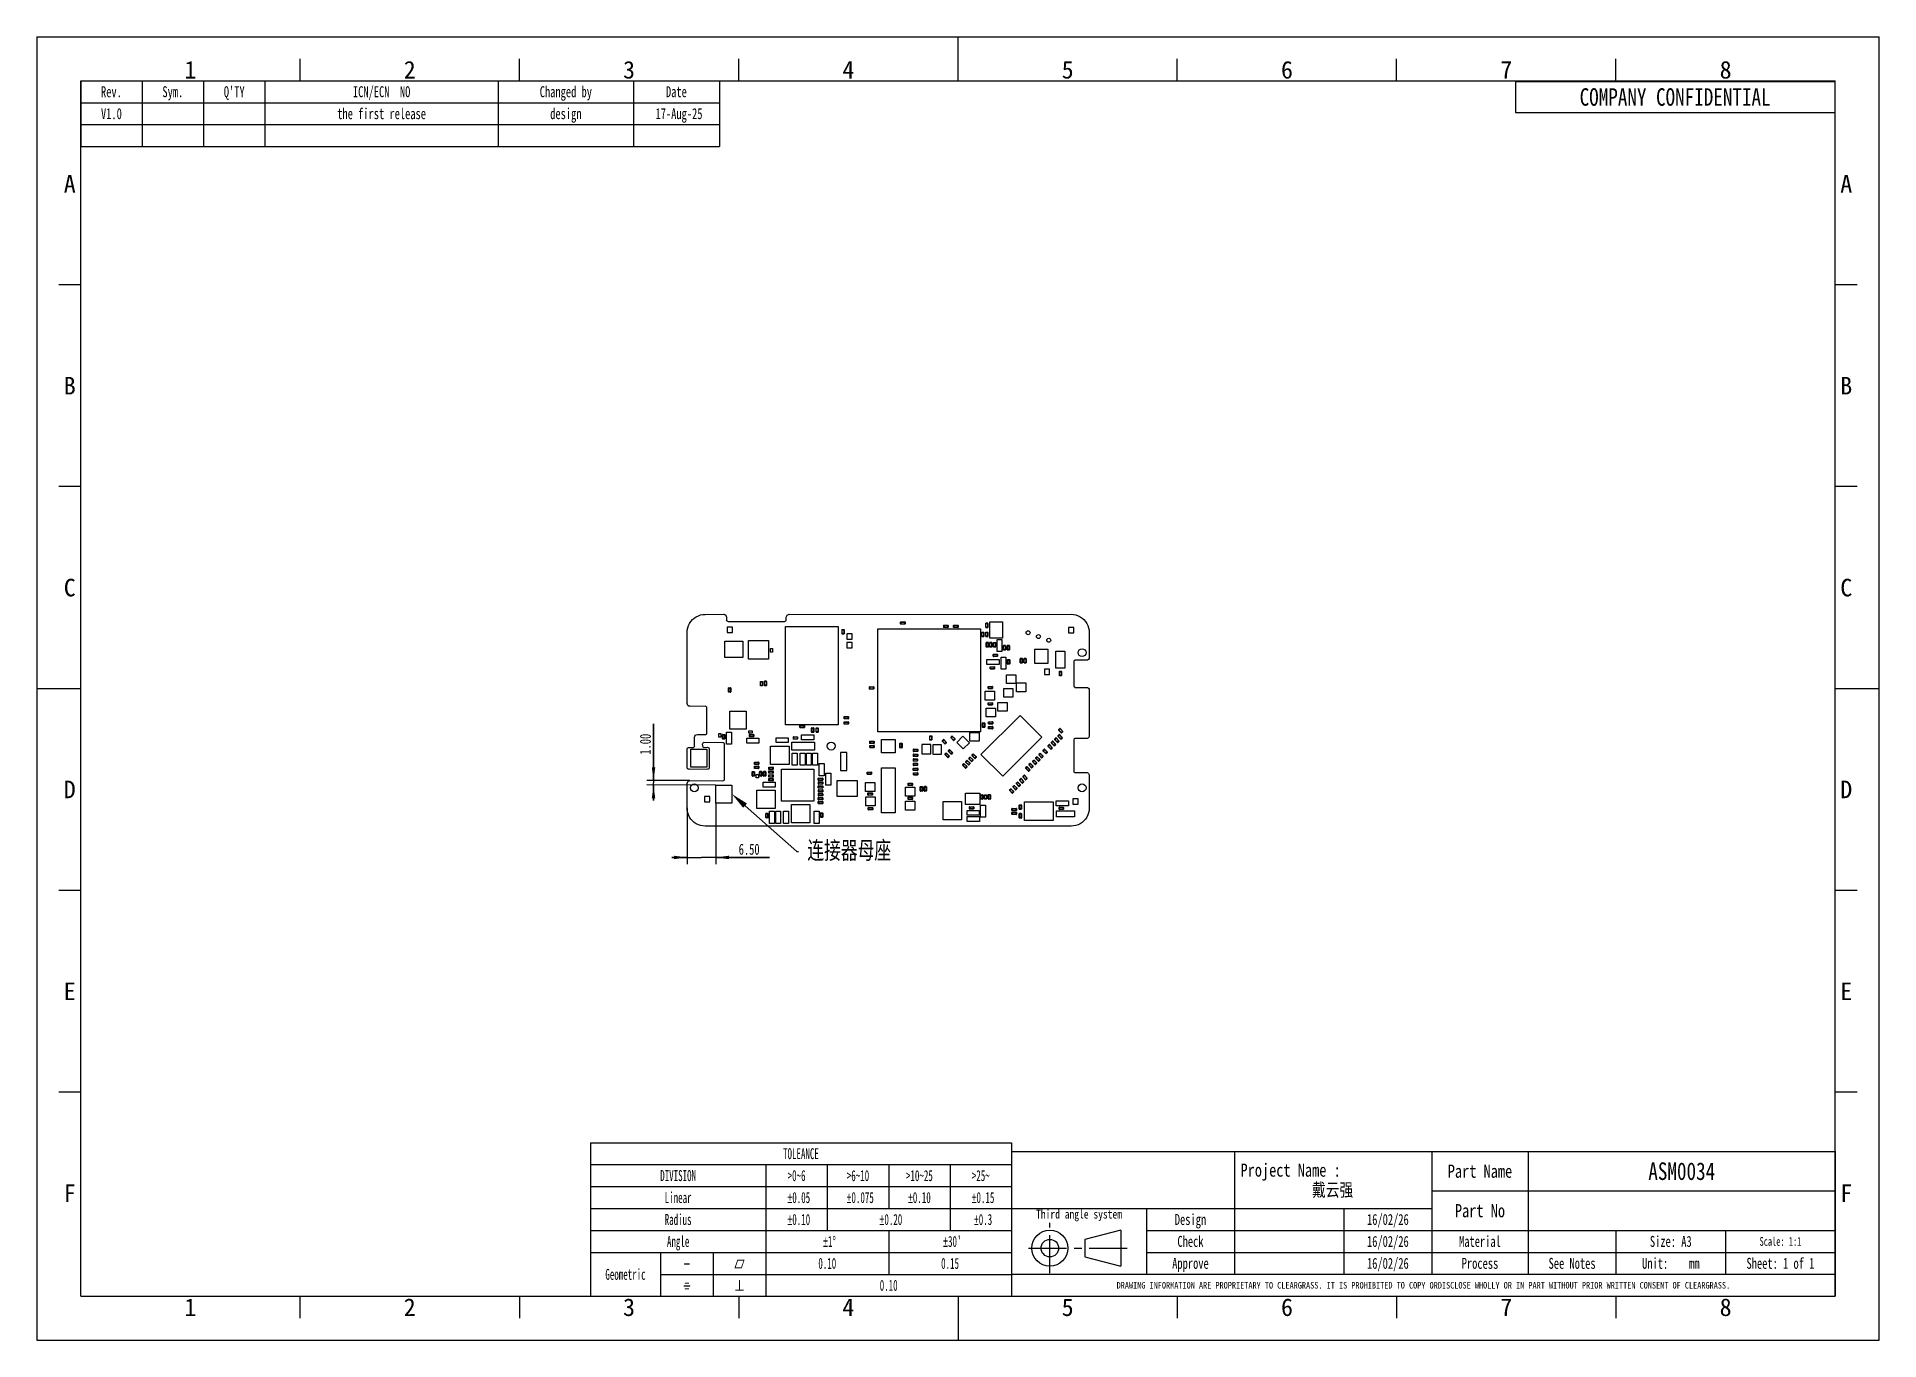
# Model space of a CAD drawing. Header units: millimetres. Extents: x 0 to 420, y 0 to 297.
import ezdxf
from ezdxf import colors
from ezdxf.entities.mleader import LeaderData, LeaderLine
from ezdxf.math import Vec2, Vec3

# ---------------------------------------------------------------- set-up
doc = ezdxf.new("R2010")
doc.units = ezdxf.units.MM
doc.header["$LTSCALE"] = 23.1
doc.linetypes.add('CENTER', pattern=[0.6, 0.375, -0.075, 0.075, -0.075])
doc.linetypes.add('PHANTOM', pattern=[0.8, 0.45, -0.05, 0.1, -0.05, 0.1, -0.05])
doc.layers.get('0').update_dxf_attribs({"linetype": 'CONTINUOUS'})
doc.layers.add('DEFAULT_1', color=7, linetype='CENTER')
doc.layers.add('DEFAULT_3', color=7, linetype='PHANTOM')
doc.styles.get("Standard").update_dxf_attribs({"font": 'txt', "width": 0.7})
doc.styles.add('TEXTSTYLE_1', font='gdt', dxfattribs={"width": 0.8})
doc.styles.add('TEXTSTYLE_2', font='txt')
doc.styles.add('TEXTSTYLE_3', font='txt', dxfattribs={"width": 0.6})
doc.styles.add('TEXTSTYLE_4', font='gdt', dxfattribs={"width": 0.6})
doc.styles.add('TEXTSTYLE_5', font='txt', dxfattribs={"width": 0.8})
doc.dimstyles.new('DIMSTYLE_1', dxfattribs={"dimtxt": 2.5, "dimasz": 3, "dimexe": 0.18, "dimexo": 0.0625, "dimgap": 0.09, "dimtad": 1, "dimzin": 0, "dimdsep": 46, "dimtxsty": 'Standard', "dimblk": '_FILLED', "dimblk1": '_FILLED', "dimblk2": '_FILLED', "dimcen": 0.09, "dimadec": 0, "dimazin": 0, "dimtp": 0.01, "dimtm": 0.01, "dimtfac": 1, "dimtofl": 0, "dimtmove": 0, "dimatfit": 3, "dimldrblk": '_FILLED', "dimfxl": 1, "dimtolj": 1, "dimtzin": 0, "dimarcsym": 0})

msp = doc.modelspace()

# ---------------------------------------------------------------- texts
at = {"color": 2, "linetype": 'Continuous', "line_spacing_factor": 0.9}
for s, insert, char_height, width, attachment_point, style in [('1', (35, 291.5), 4, 4, 2, 'TEXTSTYLE_2'), ('2', (85, 291.5), 4, 4, 2, 'TEXTSTYLE_2'), ('3', (135, 291.5), 4, 4, 2, 'TEXTSTYLE_2'), ('4', (185, 291.5), 4, 4, 2, 'TEXTSTYLE_2'), ('5', (235, 291.5), 4, 4, 2, 'TEXTSTYLE_2'), ('6', (285, 291.5), 4, 4, 2, 'TEXTSTYLE_2'), ('7', (335, 291.5), 4, 4, 2, 'TEXTSTYLE_2'), ('8', (385, 291.5), 4, 4, 2, 'TEXTSTYLE_2'), ('COMPANY CONFIDENTIAL', (373.485, 285.3), 4, 64, 2, 'TEXTSTYLE_5'), ('A', (7.5, 265.5), 4, 4, 2, 'TEXTSTYLE_2'), ('A', (412.5, 265.5), 4, 4, 2, 'TEXTSTYLE_2'), ('B', (7.5, 219.5), 4, 4, 2, 'TEXTSTYLE_2'), ('B', (412.5, 219.5), 4, 4, 2, 'TEXTSTYLE_2'), ('C', (7.5, 173.5), 4, 4, 2, 'TEXTSTYLE_2'), ('C', (412.5, 173.5), 4, 4, 2, 'TEXTSTYLE_2'), ('D', (7.5, 127.5), 4, 4, 2, 'TEXTSTYLE_2'), ('D', (412.5, 127.5), 4, 4, 2, 'TEXTSTYLE_2'), ('E', (7.5, 81.5), 4, 4, 2, 'TEXTSTYLE_2'), ('E', (412.5, 81.5), 4, 4, 2, 'TEXTSTYLE_2'), ('TOLEANCE', (174.197, 43.746), 2.5, 12, 2, 'TEXTSTYLE_3'), ('DIVISION', (146.197, 38.746), 2.5, 12, 2, 'TEXTSTYLE_3'), ('>0~6 ', (173.197, 38.746), 2.5, 7.5, 2, 'TEXTSTYLE_3'), ('>6~10', (187.197, 38.746), 2.5, 7.5, 2, 'TEXTSTYLE_3'), ('>10~25', (201.197, 38.746), 2.5, 9, 2, 'TEXTSTYLE_3'), ('>25~', (215.197, 38.746), 2.5, 6, 2, 'TEXTSTYLE_3'), ('Project Name :\\P          戴云强       ', (274.398, 40.252), 3, 48, 1, 'TEXTSTYLE_5'), ('Part Name', (328.998, 40.002), 3, 21.6, 2, 'TEXTSTYLE_5'), ('ASM0034', (374.998, 40.502), 4, 22.4, 2, 'TEXTSTYLE_5'), ('F', (7.5, 35.5), 4, 4, 2, 'TEXTSTYLE_2'), ('Linear', (146.197, 33.746), 2.5, 9, 2, 'TEXTSTYLE_3'), (' \\Fgdt;{\\Fgdt;`}\\Ftxt;0.05', (173.197, 33.746), 2.5, 10.41667, 2, 'TEXTSTYLE_3'), (' \\Fgdt;{\\Fgdt;`}\\Ftxt;0.075', (187.197, 33.746), 2.5, 11.91667, 2, 'TEXTSTYLE_3'), ('{\\Fgdt;`}\\Ftxt;0.10 ', (201.197, 33.746), 2.5, 10.41667, 2, 'TEXTSTYLE_4'), (' \\Fgdt;{\\Fgdt;`}\\Ftxt;0.15', (215.197, 33.746), 2.5, 10.41667, 2, 'TEXTSTYLE_3'), ('F', (412.5, 35.5), 4, 4, 2, 'TEXTSTYLE_2'), ('Third angle system', (237.598, 29.713), 2, 28.8, 2, 'TEXTSTYLE_5'), ('Part No', (328.998, 31.002), 3, 16.8, 2, 'TEXTSTYLE_5'), ('Radius', (146.197, 28.746), 2.5, 9, 2, 'TEXTSTYLE_3'), (' \\Fgdt;{\\Fgdt;`}\\Ftxt;0.10', (173.197, 28.746), 2.5, 10.41667, 2, 'TEXTSTYLE_3'), (' \\Fgdt;{\\Fgdt;`}\\Ftxt;0.20', (194.197, 28.746), 2.5, 10.41667, 2, 'TEXTSTYLE_3'), (' \\Fgdt;{\\Fgdt;`}\\Ftxt;0.3', (215.197, 28.746), 2.5, 8.91667, 2, 'TEXTSTYLE_3'), ('Angle', (146.197, 23.746), 2.5, 7.5, 2, 'TEXTSTYLE_3'), (' \\Fgdt;{\\Fgdt;`}\\Ftxt;1\\Fgdt;{\\Fgdt;~}', (180.197, 23.746), 2.5, 7.58333, 2, 'TEXTSTYLE_3'), (" \\Fgdt;{\\Fgdt;`}\\Ftxt;30'", (208.197, 23.746), 2.5, 8.91667, 2, 'TEXTSTYLE_3'), ('{\\Fgdt;u}\\Ftxt; ', (148.197, 18.746), 2.5, 7.54167, 2, 'TEXTSTYLE_4'), ('{\\Fgdt;c}', (160.197, 18.746), 2.5, 6.14583, 2, 'TEXTSTYLE_1'), ('0.10', (180.197, 18.746), 2.5, 6, 2, 'TEXTSTYLE_3'), ('0.15', (208.197, 18.746), 2.5, 6, 2, 'TEXTSTYLE_3'), ('Geometric', (134.197, 16.246), 2.5, 13.5, 2, 'TEXTSTYLE_3'), ('{\\Fgdt;i}', (148.197, 13.746), 2.5, 6.04167, 2, 'TEXTSTYLE_4'), ('{\\Fgdt;b}', (160.197, 13.746), 2.5, 6.04167, 2, 'TEXTSTYLE_1'), ('0.10', (194.197, 13.746), 2.5, 6, 2, 'TEXTSTYLE_3'), ('DRAWING INFORMATION ARE PROPRIETARY TO CLEARGRASS. IT IS PROHIBITED TO COPY ORDISCLOSE WHOLLY OR IN PART WITHOUT PRIOR WRITTEN CONSENT OF CLEARGRASS.', (316.098, 13.252), 1.5, 178.8, 2, 'TEXTSTYLE_5'), ('1', (35, 9.5), 4, 4, 2, 'TEXTSTYLE_2'), ('2', (85, 9.5), 4, 4, 2, 'TEXTSTYLE_2'), ('3', (135, 9.5), 4, 4, 2, 'TEXTSTYLE_2'), ('4', (185, 9.5), 4, 4, 2, 'TEXTSTYLE_2'), ('5', (235, 9.5), 4, 4, 2, 'TEXTSTYLE_2'), ('6', (285, 9.5), 4, 4, 2, 'TEXTSTYLE_2'), ('7', (335, 9.5), 4, 4, 2, 'TEXTSTYLE_2'), ('8', (385, 9.5), 4, 4, 2, 'TEXTSTYLE_2')]:
    msp.add_mtext(s, dxfattribs=dict(at, insert=insert, char_height=char_height, width=width, attachment_point=attachment_point, style=style))
at = {"color": 2, "linetype": 'Continuous', "attachment_point": 2, "line_spacing_factor": 0.9}
for s, insert, char_height, width in [('Rev.', (17, 285.75), 2.5, 7), ('Sym.', (31, 285.75), 2.5, 7), ("Q'TY", (45, 285.75), 2.5, 7), ('ICN/ECN  NO', (78.6, 285.75), 2.5, 19.25), ('Changed by', (120.6, 285.75), 2.5, 17.5), ('Date', (145.8, 285.75), 2.5, 7), ('V1.0 ', (17, 280.75), 2.5, 8.75), ('the first release', (78.6, 280.75), 2.5, 29.75), ('design ', (120.6, 280.75), 2.5, 12.25), (' 17-Aug-25', (145.8, 280.75), 2.5, 17.5), ('Design', (262.998, 28.752), 2.5, 10.5), ('16/02/26 ', (307.998, 28.752), 2.5, 15.75), ('Check', (262.998, 23.752), 2.5, 8.75), ('16/02/26 ', (307.998, 23.752), 2.5, 15.75), ('Material', (328.998, 23.752), 2.5, 14), ('Size: A3', (372.498, 23.752), 2.5, 14), ('Scale: 1:1', (397.498, 23.502), 2, 14), ('Approve', (262.998, 18.752), 2.5, 12.25), ('16/02/26 ', (307.998, 18.752), 2.5, 15.75), ('Process', (328.998, 18.752), 2.5, 12.25), ('See Notes', (349.998, 18.752), 2.5, 15.75), ('Unit:    mm', (372.498, 18.752), 2.5, 19.25), ('Sheet: 1 of 1', (397.498, 18.752), 2.5, 22.75)]:
    msp.add_mtext(s, dxfattribs=dict(at, insert=insert, char_height=char_height, width=width))

# ---------------------------------------------------------------- blocks, each defined once
blk = doc.blocks.new('_FILLED')
at = {"color": 0, "linetype": 'ByBlock'}
blk.add_solid([(0, 0), (-1, 0.13), (-1, -0.13)], dxfattribs=at)
blk = doc.blocks.new('*D1')
at = {"color": 2, "linetype": 'Continuous', "transparency": 16777216}
for p, q in [((140.59, 127.5), (140.61, 140.42)), ((140.61, 140.42), (140.59, 127)), ((148.89, 127.5), (139.09, 127.51)), ((154.77, 126.49), (139.09, 126.51)), ((140.59, 123), (140.59, 127)), ((140.59, 126.5), (140.59, 123))]:
    blk.add_line(p, q, dxfattribs=at)
at = {"color": 2, "linetype": 'Continuous', "transparency": 16777216, "xscale": 3, "yscale": 3, "zscale": 3}
for p, rotation in [((140.59, 127.5), 269.9442324329), ((140.59, 126.5), 89.94423243290001)]:
    blk.add_blockref('_FILLED', p, dxfattribs=dict(at, rotation=rotation))
at = {"color": 2, "linetype": 'Continuous', "transparency": 16777216, "insert": (137.47, 133.42), "char_height": 2.5, "width": 7, "attachment_point": 1, "rotation": 89.9442, "line_spacing_factor": 0.9}
blk.add_mtext('1.00', dxfattribs=at)
blk = doc.blocks.new('*D2')
at = {"color": 2, "linetype": 'Continuous', "transparency": 16777216}
for p, q in [((154.76, 122.41), (154.76, 108.5)), ((148.26, 121.27), (148.26, 108.5)), ((148.26, 110), (144.76, 110)), ((144.76, 110), (151.51, 110)), ((167.01, 110), (151.51, 110)), ((154.76, 110), (167.01, 110))]:
    blk.add_line(p, q, dxfattribs=at)
at = {"color": 2, "linetype": 'Continuous', "transparency": 16777216, "xscale": 3, "yscale": 3, "zscale": 3}
for p, rotation in [((148.26, 110), 0.0091213056), ((154.76, 110), 180.0039091487999)]:
    blk.add_blockref('_FILLED', p, dxfattribs=dict(at, rotation=rotation))
at = {"color": 2, "linetype": 'Continuous', "transparency": 16777216, "insert": (160.01, 113.12), "char_height": 2.5, "width": 7, "attachment_point": 1, "line_spacing_factor": 0.9}
blk.add_mtext('6.50', dxfattribs=at)
blk = doc.blocks.new('SYMBOL_25_BL0', base_point=(237.6, 21))
at = {"color": 7, "linetype": 'Continuous'}
for p, q in [((247.14, 25.09), (238.94, 22.95)), ((238.94, 22.95), (238.94, 18.97)), ((247.14, 25.09), (247.14, 16.83)), ((238.94, 18.97), (247.14, 16.83))]:
    blk.add_line(p, q, dxfattribs=at)
for radius in [4.13, 1.99]:
    blk.add_circle((230.94, 20.96), radius, dxfattribs=at)
at = {"layer": 'DEFAULT_1', "color": 2, "linetype": 'CENTER'}
for p, q in [((230.93, 15.29), (230.93, 26.71)), ((226.07, 20.96), (249.12, 20.96))]:
    blk.add_line(p, q, dxfattribs=at)

# ---------------------------------------------------------------- dimensions: what is measured, and where the dimension line sits
at = {"color": 2, "linetype": 'Continuous'}
for base, p1, p2, angle, picture, middle in [((140.593, 127.505), (154.765, 126.491), (148.888, 127.497), 89.94423, '*D1', (138.727, 136.921)), ((154.763, 109.997), (148.257, 121.269), (154.761, 122.408), 0.00912, '*D2', (163.513, 111.873))]:
    dim = msp.add_linear_dim(base=base, p1=p1, p2=p2, angle=angle, dimstyle='DIMSTYLE_1', dxfattribs=at)
    dim.commit()
    dim.dimension.update_dxf_attribs({"geometry": picture, "text_midpoint": middle, "dimtype": 160})

# ---------------------------------------------------------------- linework, layer by layer
at = {"color": 2, "linetype": 'Continuous'}
for p, q in [((0, 297), (0, 0)), ((0, 297), (420, 297)), ((420, 0), (420, 297)), ((60, 287), (60, 292)), ((110, 287), (110, 292)), ((160, 287), (160, 292)), ((260, 287), (260, 292)), ((310, 287), (310, 292)), ((360, 287), (360, 292)), ((10, 287), (155.6, 287)), ((10, 287), (10, 272)), ((24, 287), (24, 272)), ((38, 287), (38, 272)), ((52, 287), (52, 272)), ((105.2, 287), (105.2, 272)), ((136, 287), (136, 272)), ((155.6, 287), (155.6, 272)), ((337.085, 286.8), (409.885, 286.8)), ((337.085, 286.8), (337.085, 279.8)), ((409.885, 286.8), (409.885, 279.8)), ((10, 282), (155.6, 282)), ((337.085, 279.8), (409.885, 279.8)), ((10, 277), (155.6, 277)), ((10, 272), (155.6, 272)), ((10, 240.5), (5, 240.5)), ((415, 240.5), (410, 240.5)), ((10, 194.5), (5, 194.5)), ((415, 194.5), (410, 194.5)), ((149.585, 135.063), (149.725, 135.091)), ((153.299, 134.637), (153.289, 134.637)), ((148.261, 126.869), (148.249, 126.869)), ((10, 102.5), (5, 102.5)), ((415, 102.5), (410, 102.5)), ((10, 56.5), (5, 56.5)), ((415, 56.5), (410, 56.5)), ((126.197, 44.996), (222.197, 44.996)), ((126.197, 44.996), (126.197, 9.996)), ((222.197, 44.996), (222.197, 9.996)), ((222.198, 43.002), (409.998, 43.002)), ((222.198, 43.002), (222.198, 10.002)), ((272.998, 43.002), (272.998, 15.002)), ((317.998, 43.002), (317.998, 15.002)), ((339.998, 43.002), (339.998, 15.002)), ((409.998, 43.002), (409.998, 10.002)), ((126.197, 39.996), (222.197, 39.996)), ((166.197, 39.996), (166.197, 9.996)), ((180.197, 39.996), (180.197, 24.996)), ((194.197, 39.996), (194.197, 29.996)), ((208.197, 39.996), (208.197, 24.996)), ((126.197, 34.996), (222.197, 34.996)), ((317.998, 34.002), (409.998, 34.002)), ((126.197, 29.996), (222.197, 29.996)), ((222.198, 30.002), (317.998, 30.002)), ((252.998, 30.002), (252.998, 15.002)), ((297.998, 30.002), (297.998, 15.002)), ((126.197, 24.996), (222.197, 24.996)), ((194.197, 24.996), (194.197, 14.996)), ((252.998, 25.002), (409.998, 25.002)), ((359.998, 25.002), (359.998, 15.002)), ((384.998, 25.002), (384.998, 15.002)), ((126.197, 19.996), (222.197, 19.996)), ((142.197, 19.996), (142.197, 9.996)), ((154.197, 19.996), (154.197, 9.996)), ((252.998, 20.002), (409.998, 20.002)), ((142.197, 14.996), (222.197, 14.996)), ((222.198, 15.002), (409.998, 15.002)), ((60, 5), (60, 10)), ((110, 10), (110, 5)), ((126.197, 9.996), (222.197, 9.996)), ((160, 10), (160, 5)), ((222.198, 10.002), (409.998, 10.002)), ((260, 10), (260, 5)), ((310, 10), (310, 5)), ((360, 10), (360, 5)), ((0, 0), (420, 0))]:
    msp.add_line(p, q, dxfattribs=at)
at = {"color": 7, "linetype": 'Continuous'}
for p, q in [((210, 287), (210, 297)), ((10, 10), (10, 287)), ((10, 287), (410, 287)), ((410, 10), (410, 287)), ((157.387, 162.471), (157.387, 161.268)), ((158.59, 162.471), (157.387, 162.471)), ((157.387, 161.268), (158.59, 161.268)), ((158.59, 161.268), (158.59, 162.471)), ((170.682, 140.255), (170.682, 162.636)), ((170.682, 162.636), (182.661, 162.636)), ((182.661, 162.636), (182.661, 140.255)), ((183.555, 160.981), (183.555, 161.895)), ((183.555, 161.845), (184.063, 161.845)), ((184.063, 161.032), (183.555, 161.032)), ((183.605, 161.946), (184.012, 161.946)), ((184.012, 160.93), (183.605, 160.93)), ((184.063, 161.895), (184.063, 160.981)), ((184.687, 160.971), (184.687, 159.768)), ((185.89, 160.971), (184.687, 160.971)), ((184.687, 159.768), (185.89, 159.768)), ((185.89, 159.768), (185.89, 160.971)), ((191.752, 138.66), (191.752, 162.063)), ((191.752, 162.063), (215.155, 162.063)), ((196.926, 163.237), (196.926, 163.644)), ((196.977, 163.694), (197.892, 163.694)), ((197.892, 163.186), (196.977, 163.186)), ((197.028, 163.186), (197.028, 163.694)), ((197.841, 163.694), (197.841, 163.186)), ((197.942, 163.644), (197.942, 163.237)), ((206.72, 162.849), (206.72, 162.442)), ((206.77, 162.899), (207.685, 162.899)), ((207.685, 162.391), (206.77, 162.391)), ((206.821, 162.899), (206.821, 162.391)), ((207.634, 162.899), (207.634, 162.391)), ((207.736, 162.849), (207.736, 162.442)), ((209.005, 162.442), (209.005, 162.848)), ((209.056, 162.899), (209.971, 162.899)), ((209.971, 162.391), (209.056, 162.391)), ((209.107, 162.391), (209.107, 162.899)), ((209.92, 162.899), (209.92, 162.391)), ((210.021, 162.848), (210.021, 162.442)), ((215.155, 162.063), (215.155, 138.66)), ((215.418, 160.385), (215.418, 161.299)), ((215.418, 161.248), (215.926, 161.248)), ((215.926, 160.436), (215.418, 160.436)), ((215.468, 161.35), (215.875, 161.35)), ((215.875, 160.334), (215.468, 160.334)), ((215.926, 161.299), (215.926, 160.385)), ((216.321, 162.417), (216.321, 163.331)), ((216.829, 163.28), (216.321, 163.28)), ((216.829, 162.467), (216.321, 162.467)), ((216.321, 160.385), (216.321, 161.299)), ((216.321, 161.248), (216.829, 161.248)), ((216.829, 160.436), (216.321, 160.436)), ((216.371, 161.35), (216.778, 161.35)), ((216.778, 160.334), (216.371, 160.334)), ((216.778, 163.382), (216.372, 163.382)), ((216.778, 162.366), (216.372, 162.366)), ((216.829, 163.331), (216.829, 162.417)), ((216.829, 161.299), (216.829, 160.385)), ((217.27, 159.972), (217.27, 163.676)), ((217.27, 163.676), (220.173, 163.676)), ((220.173, 159.972), (217.27, 159.972)), ((218.913, 159.696), (220.016, 159.696)), ((218.913, 156.942), (218.913, 159.696)), ((220.016, 159.696), (220.016, 156.942)), ((220.173, 163.676), (220.173, 159.972)), ((236.39, 162.371), (235.187, 162.371)), ((235.187, 162.371), (235.187, 161.168)), ((235.187, 161.168), (236.39, 161.168)), ((236.39, 161.168), (236.39, 162.371)), ((156.847, 155.593), (156.847, 159.296)), ((156.847, 159.296), (160.93, 159.296)), ((160.93, 155.593), (156.847, 155.593)), ((160.93, 159.296), (160.93, 155.593)), ((162.207, 155.158), (162.207, 159.431)), ((162.207, 159.431), (166.77, 159.431)), ((166.77, 159.431), (166.77, 155.158)), ((167.225, 156.798), (167.225, 157.586)), ((167.225, 157.586), (167.728, 157.586)), ((167.728, 156.798), (167.225, 156.798)), ((167.728, 157.586), (167.728, 156.798)), ((184.687, 158.971), (184.687, 157.768)), ((185.89, 158.971), (184.687, 158.971)), ((184.687, 157.768), (185.89, 157.768)), ((185.89, 157.768), (185.89, 158.971)), ((216.43, 158.005), (216.43, 158.919)), ((216.938, 158.869), (216.43, 158.869)), ((216.938, 158.056), (216.43, 158.056)), ((216.887, 158.97), (216.48, 158.97)), ((216.887, 157.954), (216.48, 157.954)), ((216.938, 158.919), (216.938, 158.005)), ((217.242, 158.005), (217.242, 158.919)), ((217.75, 158.869), (217.242, 158.869)), ((217.75, 158.056), (217.242, 158.056)), ((217.7, 158.97), (217.293, 158.97)), ((217.7, 157.954), (217.293, 157.954)), ((217.75, 158.919), (217.75, 158.005)), ((218.022, 155.838), (218.022, 156.244)), ((218.073, 156.295), (218.988, 156.295)), ((218.988, 155.787), (218.073, 155.787)), ((218.08, 158.005), (218.08, 158.92)), ((218.08, 158.869), (218.588, 158.869)), ((218.588, 158.056), (218.08, 158.056)), ((218.124, 155.787), (218.124, 156.295)), ((218.131, 158.971), (218.538, 158.971)), ((218.538, 157.955), (218.131, 157.955)), ((218.588, 158.92), (218.588, 158.005)), ((220.016, 156.942), (218.913, 156.942)), ((218.937, 156.295), (218.937, 155.787)), ((219.038, 156.244), (219.038, 155.838)), ((219.831, 155.623), (220.934, 155.623)), ((219.831, 152.869), (219.831, 155.623)), ((220.342, 157.321), (220.342, 158.236)), ((220.85, 158.185), (220.342, 158.185)), ((220.85, 157.372), (220.342, 157.372)), ((220.799, 158.287), (220.392, 158.287)), ((220.799, 157.271), (220.392, 157.271)), ((220.85, 158.236), (220.85, 157.321)), ((220.934, 155.623), (220.934, 152.869)), ((221.221, 157.326), (221.221, 158.241)), ((221.729, 158.19), (221.221, 158.19)), ((221.729, 157.377), (221.221, 157.377)), ((221.678, 158.291), (221.272, 158.291)), ((221.678, 157.275), (221.272, 157.275)), ((221.729, 158.241), (221.729, 157.326)), ((230.52, 157.359), (227.42, 157.359)), ((227.42, 157.359), (227.42, 154.259)), ((230.52, 154.259), (230.52, 157.359)), ((232.287, 156.974), (234.39, 156.974)), ((232.287, 153.171), (232.287, 156.974)), ((234.39, 156.974), (234.39, 153.171)), ((166.77, 155.158), (162.207, 155.158)), ((216.593, 155.102), (219.347, 155.102)), ((216.593, 153.999), (216.593, 155.102)), ((219.347, 153.999), (216.593, 153.999)), ((217.309, 153.001), (217.309, 153.408)), ((217.36, 153.458), (218.275, 153.458)), ((218.275, 152.95), (217.36, 152.95)), ((217.411, 152.95), (217.411, 153.458)), ((218.224, 153.458), (218.224, 152.95)), ((218.325, 153.408), (218.325, 153.001)), ((219.347, 155.102), (219.347, 153.999)), ((220.934, 152.869), (219.831, 152.869)), ((221.037, 151.62), (223.157, 151.62)), ((221.037, 149.611), (221.037, 151.62)), ((221.272, 154.119), (221.272, 155.033)), ((221.272, 154.983), (221.78, 154.983)), ((221.78, 154.17), (221.272, 154.17)), ((221.323, 155.084), (221.729, 155.084)), ((221.729, 154.068), (221.323, 154.068)), ((221.78, 155.033), (221.78, 154.119)), ((223.157, 151.62), (223.157, 149.611)), ((224.181, 154.373), (224.181, 155.287)), ((224.689, 155.236), (224.181, 155.236)), ((224.689, 154.423), (224.181, 154.423)), ((224.638, 155.338), (224.232, 155.338)), ((224.638, 154.322), (224.232, 154.322)), ((224.689, 155.287), (224.689, 154.373)), ((225.07, 154.373), (225.07, 155.287)), ((225.578, 155.236), (225.07, 155.236)), ((225.578, 154.423), (225.07, 154.423)), ((225.527, 155.338), (225.121, 155.338)), ((225.527, 154.322), (225.121, 154.322)), ((225.578, 155.287), (225.578, 154.373)), ((227.42, 154.259), (230.52, 154.259)), ((230.89, 152.871), (229.687, 152.871)), ((229.687, 152.871), (229.687, 151.668)), ((229.687, 151.668), (230.89, 151.668)), ((230.89, 151.668), (230.89, 152.871)), ((234.39, 153.171), (232.287, 153.171)), ((233.11, 151.466), (233.11, 152.38)), ((233.11, 152.329), (233.618, 152.329)), ((233.618, 151.516), (233.11, 151.516)), ((233.161, 152.431), (233.567, 152.431)), ((233.567, 151.415), (233.161, 151.415)), ((233.618, 152.38), (233.618, 151.466)), ((0, 148.5), (10, 148.5)), ((157.709, 147.718), (157.709, 148.632)), ((157.709, 148.582), (158.217, 148.582)), ((158.217, 147.769), (157.709, 147.769)), ((157.76, 148.683), (158.166, 148.683)), ((158.166, 147.667), (157.76, 147.667)), ((158.217, 148.632), (158.217, 147.718)), ((164.948, 149.166), (164.948, 150.08)), ((164.948, 150.029), (165.456, 150.029)), ((165.456, 149.217), (164.948, 149.217)), ((164.999, 150.131), (165.405, 150.131)), ((165.405, 149.115), (164.999, 149.115)), ((165.456, 150.08), (165.456, 149.166)), ((165.864, 149.182), (165.864, 150.097)), ((166.372, 150.046), (165.864, 150.046)), ((166.372, 149.233), (165.864, 149.233)), ((166.322, 150.147), (165.915, 150.147)), ((166.322, 149.131), (165.915, 149.131)), ((166.372, 150.097), (166.372, 149.182)), ((189.763, 148.842), (189.763, 148.436)), ((189.814, 148.893), (190.729, 148.893)), ((190.729, 148.385), (189.814, 148.385)), ((189.865, 148.893), (189.865, 148.385)), ((190.678, 148.893), (190.678, 148.385)), ((190.779, 148.842), (190.779, 148.436)), ((216.183, 147.883), (218.303, 147.883)), ((216.183, 145.875), (216.183, 147.883)), ((216.858, 148.531), (216.858, 148.937)), ((216.909, 148.988), (217.823, 148.988)), ((217.823, 148.48), (216.909, 148.48)), ((216.959, 148.48), (216.959, 148.988)), ((217.772, 148.988), (217.772, 148.48)), ((217.874, 148.937), (217.874, 148.531)), ((218.303, 147.883), (218.303, 145.875)), ((220.411, 148.531), (222.531, 148.531)), ((220.411, 146.523), (220.411, 148.531)), ((223.157, 149.611), (221.037, 149.611)), ((222.531, 148.531), (222.531, 146.523)), ((223.373, 149.765), (225.494, 149.765)), ((223.373, 147.757), (223.373, 149.765)), ((225.494, 147.757), (223.373, 147.757)), ((225.494, 149.765), (225.494, 147.757)), ((410, 148.5), (420, 148.5)), ((158.017, 139.228), (158.017, 143.311)), ((158.017, 143.311), (161.72, 143.311)), ((161.72, 143.311), (161.72, 139.228)), ((218.303, 145.875), (216.183, 145.875)), ((216.439, 144.05), (218.56, 144.05)), ((216.439, 142.042), (216.439, 144.05)), ((216.857, 144.793), (216.857, 145.199)), ((216.908, 145.25), (217.823, 145.25)), ((217.823, 144.742), (216.908, 144.742)), ((216.959, 144.742), (216.959, 145.25)), ((217.772, 145.25), (217.772, 144.742)), ((217.873, 145.199), (217.873, 144.793)), ((218.56, 144.05), (218.56, 142.042)), ((219.106, 145.346), (221.227, 145.346)), ((219.106, 143.338), (219.106, 145.346)), ((221.227, 143.338), (219.106, 143.338)), ((222.531, 146.523), (220.411, 146.523)), ((221.227, 145.346), (221.227, 143.338)), ((161.72, 139.228), (158.017, 139.228)), ((162.307, 138.322), (162.307, 138.826)), ((162.307, 138.826), (163.095, 138.826)), ((163.095, 138.826), (163.095, 138.322)), ((182.661, 140.255), (170.682, 140.255)), ((173.953, 139.645), (173.953, 140.051)), ((174.004, 140.102), (174.919, 140.102)), ((174.919, 139.594), (174.004, 139.594)), ((174.055, 139.594), (174.055, 140.102)), ((174.868, 140.102), (174.868, 139.594)), ((174.969, 140.051), (174.969, 139.645)), ((176.62, 138.566), (176.62, 139.481)), ((176.62, 139.43), (177.128, 139.43)), ((177.128, 138.617), (176.62, 138.617)), ((176.671, 139.531), (177.078, 139.531)), ((177.128, 139.481), (177.128, 138.566)), ((177.636, 138.566), (177.636, 139.481)), ((177.636, 139.43), (178.144, 139.43)), ((178.144, 138.617), (177.636, 138.617)), ((177.687, 139.531), (178.094, 139.531)), ((178.144, 139.481), (178.144, 138.566)), ((184.028, 142.033), (184.028, 141.626)), ((184.028, 140.864), (184.028, 140.458)), ((184.079, 142.084), (184.993, 142.084)), ((184.993, 141.576), (184.079, 141.576)), ((184.079, 140.915), (184.993, 140.915)), ((184.993, 140.407), (184.079, 140.407)), ((184.13, 142.084), (184.13, 141.576)), ((184.13, 140.915), (184.13, 140.407)), ((184.942, 142.084), (184.942, 141.576)), ((184.942, 140.915), (184.942, 140.407)), ((185.044, 142.033), (185.044, 141.626)), ((185.044, 140.864), (185.044, 140.458)), ((215.155, 138.66), (191.752, 138.66)), ((215.232, 133.456), (224.144, 142.368)), ((215.579, 139.701), (215.579, 140.615)), ((215.579, 140.564), (216.087, 140.564)), ((216.087, 139.752), (215.579, 139.752)), ((215.63, 140.666), (216.036, 140.666)), ((216.036, 139.65), (215.63, 139.65)), ((216.087, 140.615), (216.087, 139.701)), ((218.56, 142.042), (216.439, 142.042)), ((216.925, 140.869), (216.925, 140.462)), ((216.926, 139.776), (216.926, 139.37)), ((216.976, 140.92), (217.891, 140.92)), ((217.891, 140.412), (216.976, 140.412)), ((216.976, 139.827), (217.891, 139.827)), ((217.891, 139.319), (216.976, 139.319)), ((217.027, 140.92), (217.027, 140.412)), ((217.027, 139.827), (217.027, 139.319)), ((217.84, 140.92), (217.84, 140.412)), ((217.84, 139.827), (217.84, 139.319)), ((217.941, 140.869), (217.941, 140.462)), ((217.942, 139.776), (217.942, 139.37)), ((224.144, 142.368), (229.096, 137.416)), ((232.897, 139.096), (233.184, 139.384)), ((233.544, 138.378), (232.897, 139.024)), ((232.933, 138.988), (233.292, 139.348)), ((233.256, 139.384), (233.903, 138.737)), ((233.867, 138.773), (233.508, 138.414)), ((233.903, 138.665), (233.615, 138.378)), ((149.074, 130.563), (149.074, 134.647)), ((149.074, 134.647), (152.777, 134.647)), ((152.777, 134.647), (152.777, 130.563)), ((155.464, 137.443), (155.464, 138.231)), ((155.464, 138.231), (155.968, 138.231)), ((155.968, 137.443), (155.464, 137.443)), ((155.968, 138.231), (155.968, 137.443)), ((156.312, 137.05), (156.312, 137.964)), ((156.312, 137.914), (156.82, 137.914)), ((156.82, 137.101), (156.312, 137.101)), ((156.363, 138.015), (156.769, 138.015)), ((156.769, 136.999), (156.363, 136.999)), ((156.82, 137.964), (156.82, 137.05)), ((157.234, 135.825), (157.234, 138.579)), ((157.234, 138.579), (158.337, 138.579)), ((158.337, 135.825), (157.234, 135.825)), ((158.337, 138.579), (158.337, 135.825)), ((161.844, 136.067), (161.844, 137.17)), ((161.844, 137.17), (164.598, 137.17)), ((164.598, 136.067), (161.844, 136.067)), ((163.095, 138.322), (162.307, 138.322)), ((162.408, 137.99), (162.408, 137.583)), ((162.459, 138.041), (163.373, 138.041)), ((163.373, 137.533), (162.459, 137.533)), ((162.51, 138.041), (162.51, 137.533)), ((163.322, 138.041), (163.322, 137.533)), ((163.424, 137.99), (163.424, 137.583)), ((164.598, 137.17), (164.598, 136.067)), ((167.282, 131.16), (167.282, 135.36)), ((167.282, 135.36), (171.482, 135.36)), ((168.512, 136.186), (168.512, 137.289)), ((168.512, 137.289), (171.267, 137.289)), ((171.267, 136.186), (168.512, 136.186)), ((171.267, 137.289), (171.267, 136.186)), ((171.482, 135.36), (171.482, 131.16)), ((172.144, 134.439), (172.144, 136.242)), ((172.144, 136.242), (177.287, 136.242)), ((177.287, 134.439), (172.144, 134.439)), ((172.43, 137.449), (172.43, 137.042)), ((172.48, 137.499), (173.395, 137.499)), ((173.395, 136.991), (172.48, 136.991)), ((172.531, 137.499), (172.531, 136.991)), ((173.344, 137.499), (173.344, 136.991)), ((173.446, 137.449), (173.446, 137.042)), ((174.354, 136.821), (174.354, 137.924)), ((174.354, 137.924), (177.109, 137.924)), ((177.109, 136.821), (174.354, 136.821)), ((177.078, 138.515), (176.671, 138.515)), ((177.109, 137.924), (177.109, 136.821)), ((177.287, 136.242), (177.287, 134.439)), ((178.094, 138.515), (177.687, 138.515)), ((189.861, 136.415), (189.861, 136.009)), ((189.865, 135.482), (189.865, 135.075)), ((189.912, 136.466), (190.826, 136.466)), ((190.826, 135.958), (189.912, 135.958)), ((189.916, 135.533), (190.83, 135.533)), ((190.83, 135.025), (189.916, 135.025)), ((189.963, 136.466), (189.963, 135.958)), ((189.967, 135.533), (189.967, 135.025)), ((190.776, 136.466), (190.776, 135.958)), ((190.779, 135.533), (190.779, 135.025)), ((190.877, 136.415), (190.877, 136.009)), ((190.881, 135.482), (190.881, 135.075)), ((192.537, 136.871), (195.64, 136.871)), ((192.537, 133.868), (192.537, 136.871)), ((195.64, 136.871), (195.64, 133.868)), ((196.749, 135.043), (196.749, 135.958)), ((196.749, 135.907), (197.257, 135.907)), ((197.257, 135.094), (196.749, 135.094)), ((196.799, 136.009), (197.206, 136.009)), ((197.206, 134.993), (196.799, 134.993)), ((197.257, 135.958), (197.257, 135.043)), ((199.796, 134.614), (199.796, 134.207)), ((199.847, 134.664), (200.761, 134.664)), ((199.897, 134.664), (199.897, 134.156)), ((200.71, 134.664), (200.71, 134.156)), ((200.812, 134.614), (200.812, 134.207)), ((203.797, 135.725), (201.789, 135.725)), ((201.789, 135.725), (201.789, 133.605)), ((203.555, 136.773), (203.555, 137.687)), ((203.555, 137.636), (204.063, 137.636)), ((204.063, 136.823), (203.555, 136.823)), ((203.606, 137.738), (204.012, 137.738)), ((204.012, 136.722), (203.606, 136.722)), ((203.797, 133.605), (203.797, 135.725)), ((204.063, 137.687), (204.063, 136.773)), ((206.236, 135.649), (204.228, 135.649)), ((204.228, 135.649), (204.228, 133.528)), ((206.236, 133.528), (206.236, 135.649)), ((206.379, 136.582), (206.667, 136.869)), ((207.026, 135.863), (206.379, 136.51)), ((206.415, 136.474), (206.775, 136.833)), ((206.739, 136.869), (207.385, 136.222)), ((207.349, 136.258), (206.99, 135.899)), ((207.385, 136.151), (207.098, 135.863)), ((208.064, 134.558), (207.777, 134.27)), ((208.172, 134.522), (207.813, 134.162)), ((208.136, 134.558), (208.782, 133.911)), ((208.622, 137.657), (208.335, 137.37)), ((208.981, 136.651), (208.335, 137.298)), ((208.73, 137.621), (208.371, 137.262)), ((208.694, 137.657), (209.341, 137.011)), ((209.305, 137.047), (208.946, 136.687)), ((209.341, 136.939), (209.053, 136.651)), ((209.715, 136.228), (211.135, 137.648)), ((211.214, 134.729), (209.715, 136.228)), ((211.135, 137.648), (212.634, 136.149)), ((212.634, 136.149), (211.214, 134.729)), ((212.705, 138.488), (214.826, 138.488)), ((212.705, 136.48), (212.705, 138.488)), ((214.826, 136.48), (212.705, 136.48)), ((214.826, 138.488), (214.826, 136.48)), ((229.096, 137.416), (220.184, 128.504)), ((229.366, 134.372), (229.654, 134.659)), ((229.402, 134.264), (229.762, 134.623)), ((229.726, 134.659), (230.372, 134.013)), ((230.484, 135.413), (230.771, 135.701)), ((231.131, 134.695), (230.484, 135.341)), ((230.52, 135.305), (230.879, 135.665)), ((230.843, 135.701), (231.49, 135.054)), ((231.454, 135.09), (231.095, 134.731)), ((231.49, 134.982), (231.202, 134.695)), ((231.246, 136.175), (231.533, 136.463)), ((231.893, 135.457), (231.246, 136.103)), ((231.282, 136.067), (231.641, 136.427)), ((231.605, 136.463), (232.252, 135.816)), ((232.216, 135.852), (231.857, 135.493)), ((232.252, 135.744), (231.964, 135.457)), ((232.008, 136.937), (232.295, 137.225)), ((232.655, 136.219), (232.008, 136.865)), ((232.044, 136.829), (232.403, 137.189)), ((232.367, 137.225), (233.014, 136.578)), ((232.978, 136.614), (232.619, 136.255)), ((233.014, 136.506), (232.726, 136.219)), ((232.77, 137.699), (233.057, 137.987)), ((233.417, 136.981), (232.77, 137.627)), ((232.806, 137.591), (233.165, 137.951)), ((233.129, 137.987), (233.776, 137.34)), ((233.74, 137.376), (233.381, 137.017)), ((233.776, 137.268), (233.488, 136.981)), ((152.777, 130.563), (149.074, 130.563)), ((163.576, 131.64), (163.576, 131.233)), ((163.576, 130.725), (163.576, 130.319)), ((163.627, 131.691), (164.542, 131.691)), ((164.542, 131.183), (163.627, 131.183)), ((163.627, 130.776), (164.542, 130.776)), ((164.542, 130.268), (163.627, 130.268)), ((163.678, 131.691), (163.678, 131.183)), ((163.678, 130.776), (163.678, 130.268)), ((164.491, 131.691), (164.491, 131.183)), ((164.491, 130.776), (164.491, 130.268)), ((164.592, 131.64), (164.592, 131.233)), ((164.592, 130.725), (164.592, 130.319)), ((166.842, 130.522), (166.842, 130.116)), ((166.892, 130.573), (167.807, 130.573)), ((166.943, 130.573), (166.943, 130.065)), ((171.482, 131.16), (167.282, 131.16)), ((167.756, 130.573), (167.756, 130.065)), ((167.858, 130.522), (167.858, 130.116)), ((172.22, 131.025), (172.22, 133.779)), ((172.22, 133.779), (173.323, 133.779)), ((173.323, 131.025), (172.22, 131.025)), ((173.323, 133.779), (173.323, 131.025)), ((174.037, 131.042), (174.037, 133.796)), ((174.037, 133.796), (175.14, 133.796)), ((175.14, 131.042), (174.037, 131.042)), ((175.14, 133.796), (175.14, 131.042)), ((175.434, 131.042), (175.434, 133.796)), ((175.434, 133.796), (176.537, 133.796)), ((176.537, 131.042), (175.434, 131.042)), ((176.537, 133.796), (176.537, 131.042)), ((176.831, 131.042), (176.831, 133.796)), ((176.831, 133.796), (177.934, 133.796)), ((177.934, 131.042), (176.831, 131.042)), ((177.934, 133.796), (177.934, 131.042)), ((178.355, 128.629), (178.355, 131.383)), ((178.355, 131.383), (179.458, 131.383)), ((179.458, 131.383), (179.458, 128.629)), ((183.241, 133.92), (183.241, 129.817)), ((184.644, 133.92), (183.241, 133.92)), ((184.644, 129.817), (184.644, 133.92)), ((195.64, 133.868), (192.537, 133.868)), ((192.537, 130.401), (195.64, 130.401)), ((192.537, 120.198), (192.537, 130.401)), ((195.64, 130.401), (195.64, 120.198)), ((199.786, 132.43), (199.786, 132.024)), ((199.786, 131.402), (199.786, 130.995)), ((199.796, 133.496), (199.796, 133.09)), ((199.81, 129.886), (199.81, 130.292)), ((199.837, 132.481), (200.751, 132.481)), ((200.751, 131.973), (199.837, 131.973)), ((199.837, 131.452), (200.751, 131.452)), ((200.751, 130.944), (199.837, 130.944)), ((200.761, 134.156), (199.847, 134.156)), ((199.847, 133.547), (200.761, 133.547)), ((200.761, 133.039), (199.847, 133.039)), ((199.86, 130.343), (200.775, 130.343)), ((199.888, 132.481), (199.888, 131.973)), ((199.888, 131.452), (199.888, 130.944)), ((199.897, 133.547), (199.897, 133.039)), ((199.911, 129.835), (199.911, 130.343)), ((200.701, 132.481), (200.701, 131.973)), ((200.701, 131.452), (200.701, 130.944)), ((200.71, 133.547), (200.71, 133.039)), ((200.724, 130.343), (200.724, 129.835)), ((200.802, 132.43), (200.802, 132.024)), ((200.802, 131.402), (200.802, 130.995)), ((200.812, 133.496), (200.812, 133.09)), ((200.826, 130.292), (200.826, 129.886)), ((201.789, 133.605), (203.797, 133.605)), ((204.228, 133.528), (206.236, 133.528)), ((207.302, 133.796), (207.015, 133.508)), ((207.661, 132.79), (207.015, 133.436)), ((207.41, 133.76), (207.051, 133.4)), ((207.374, 133.796), (208.02, 133.149)), ((207.984, 133.185), (207.625, 132.826)), ((208.02, 133.077), (207.733, 132.79)), ((208.423, 133.552), (207.777, 134.198)), ((208.746, 133.947), (208.387, 133.588)), ((208.782, 133.839), (208.495, 133.552)), ((211.341, 131.357), (211.053, 131.07)), ((211.7, 130.351), (211.053, 130.998)), ((211.448, 131.321), (211.089, 130.962)), ((211.412, 131.357), (212.059, 130.711)), ((212.023, 130.747), (211.664, 130.387)), ((212.026, 132.094), (211.739, 131.806)), ((212.386, 131.088), (211.739, 131.735)), ((212.059, 130.639), (211.772, 130.351)), ((212.134, 132.058), (211.775, 131.699)), ((212.098, 132.094), (212.745, 131.447)), ((212.709, 131.483), (212.35, 131.124)), ((212.738, 132.856), (212.45, 132.568)), ((213.097, 131.85), (212.45, 132.497)), ((212.745, 131.375), (212.457, 131.088)), ((212.845, 132.82), (212.486, 132.461)), ((212.809, 132.856), (213.456, 132.209)), ((213.42, 132.245), (213.061, 131.886)), ((213.456, 132.137), (213.169, 131.85)), ((213.474, 133.567), (213.187, 133.28)), ((213.833, 132.561), (213.187, 133.208)), ((213.582, 133.531), (213.223, 133.172)), ((213.546, 133.567), (214.193, 132.92)), ((214.157, 132.956), (213.797, 132.597)), ((214.193, 132.849), (213.905, 132.561)), ((220.184, 128.504), (215.232, 133.456)), ((225.692, 130.671), (225.404, 130.384)), ((226.051, 129.666), (225.404, 130.312)), ((225.799, 130.636), (225.44, 130.276)), ((225.763, 130.671), (226.41, 130.025)), ((226.428, 131.433), (226.141, 131.146)), ((226.787, 130.428), (226.141, 131.074)), ((226.536, 131.398), (226.177, 131.038)), ((226.5, 131.433), (227.147, 130.787)), ((227.111, 130.823), (226.751, 130.464)), ((227.147, 130.715), (226.859, 130.428)), ((226.979, 131.908), (227.266, 132.195)), ((227.625, 131.19), (226.979, 131.836)), ((227.015, 131.8), (227.374, 132.16)), ((227.338, 132.195), (227.985, 131.549)), ((227.949, 131.585), (227.589, 131.226)), ((227.69, 132.67), (227.977, 132.957)), ((228.337, 131.952), (227.69, 132.598)), ((227.985, 131.477), (227.697, 131.19)), ((227.726, 132.562), (228.085, 132.922)), ((228.049, 132.957), (228.696, 132.311)), ((228.66, 132.347), (228.301, 131.988)), ((228.696, 132.239), (228.408, 131.952)), ((228.714, 133.719), (228.427, 133.432)), ((229.073, 132.714), (228.427, 133.36)), ((228.822, 133.684), (228.463, 133.324)), ((228.786, 133.719), (229.433, 133.073)), ((229.397, 133.109), (229.037, 132.75)), ((229.433, 133.001), (229.145, 132.714)), ((230.013, 133.653), (229.366, 134.3)), ((230.336, 134.049), (229.977, 133.689)), ((230.372, 133.941), (230.085, 133.653)), ((148.261, 126.869), (148.251, 126.869)), ((163.064, 128.592), (163.064, 129.506)), ((163.064, 129.456), (163.572, 129.456)), ((163.572, 128.643), (163.064, 128.643)), ((163.115, 129.557), (163.521, 129.557)), ((163.521, 128.541), (163.115, 128.541)), ((163.572, 129.506), (163.572, 128.592)), ((164.011, 128.121), (164.011, 128.91)), ((164.011, 128.91), (164.514, 128.91)), ((164.514, 128.121), (164.011, 128.121)), ((164.514, 128.91), (164.514, 128.121)), ((164.77, 128.592), (164.77, 129.506)), ((165.278, 129.455), (164.77, 129.455)), ((165.278, 128.642), (164.77, 128.642)), ((165.227, 129.557), (164.821, 129.557)), ((165.227, 128.541), (164.821, 128.541)), ((165.278, 129.506), (165.278, 128.592)), ((165.591, 126.026), (165.591, 127.129)), ((165.591, 127.129), (168.346, 127.129)), ((168.346, 126.026), (165.591, 126.026)), ((165.659, 128.592), (165.659, 129.506)), ((166.167, 129.455), (165.659, 129.455)), ((166.167, 128.642), (165.659, 128.642)), ((166.116, 129.557), (165.71, 129.557)), ((166.116, 128.541), (165.71, 128.541)), ((166.167, 129.506), (166.167, 128.592)), ((166.841, 129.249), (166.841, 129.656)), ((166.841, 128.383), (166.841, 128.79)), ((166.842, 127.924), (166.842, 127.517)), ((167.807, 130.065), (166.892, 130.065)), ((166.892, 129.707), (167.806, 129.707)), ((167.806, 129.199), (166.892, 129.199)), ((166.892, 128.84), (167.806, 128.84)), ((167.806, 128.332), (166.892, 128.332)), ((166.892, 127.974), (167.807, 127.974)), ((167.807, 127.466), (166.892, 127.466)), ((166.943, 129.199), (166.943, 129.707)), ((166.943, 128.332), (166.943, 128.84)), ((166.943, 127.974), (166.943, 127.466)), ((167.756, 129.707), (167.756, 129.199)), ((167.756, 128.84), (167.756, 128.332)), ((167.756, 127.974), (167.756, 127.466)), ((167.857, 129.656), (167.857, 129.249)), ((167.857, 128.79), (167.857, 128.383)), ((167.858, 127.924), (167.858, 127.517)), ((168.346, 127.129), (168.346, 126.026)), ((169.794, 122.799), (169.794, 130.102)), ((169.794, 130.102), (177.097, 130.102)), ((177.097, 130.102), (177.097, 122.799)), ((178.144, 127.644), (178.144, 128.05)), ((178.144, 125.866), (178.144, 126.272)), ((178.145, 127.162), (178.145, 126.755)), ((178.195, 128.101), (179.11, 128.101)), ((179.11, 127.593), (178.195, 127.593)), ((178.195, 127.212), (179.11, 127.212)), ((179.11, 126.704), (178.195, 126.704)), ((178.195, 126.323), (179.11, 126.323)), ((178.246, 127.593), (178.246, 128.101)), ((178.246, 127.212), (178.246, 126.704)), ((178.246, 125.815), (178.246, 126.323)), ((179.458, 128.629), (178.355, 128.629)), ((179.059, 128.101), (179.059, 127.593)), ((179.059, 127.212), (179.059, 126.704)), ((179.059, 126.323), (179.059, 125.815)), ((179.16, 128.05), (179.16, 127.644)), ((179.16, 126.272), (179.16, 125.866)), ((179.161, 127.162), (179.161, 126.755)), ((179.879, 126.47), (179.879, 129.224)), ((179.879, 129.224), (180.982, 129.224)), ((180.982, 126.47), (179.879, 126.47)), ((180.982, 129.224), (180.982, 126.47)), ((182.447, 127.571), (187.03, 127.571)), ((182.447, 123.868), (182.447, 127.571)), ((183.241, 129.817), (184.644, 129.817)), ((187.03, 127.571), (187.03, 123.868)), ((188.907, 127.062), (191.027, 127.062)), ((188.907, 125.054), (188.907, 127.062)), ((189.255, 129.411), (189.255, 129.005)), ((189.306, 129.462), (190.221, 129.462)), ((190.221, 128.954), (189.306, 128.954)), ((189.357, 129.462), (189.357, 128.954)), ((190.17, 129.462), (190.17, 128.954)), ((190.271, 129.411), (190.271, 129.005)), ((191.027, 127.062), (191.027, 125.054)), ((198.603, 126.433), (198.603, 126.839)), ((198.654, 126.89), (199.568, 126.89)), ((199.568, 126.382), (198.654, 126.382)), ((198.704, 126.382), (198.704, 126.89)), ((199.517, 126.89), (199.517, 126.382)), ((199.619, 126.839), (199.619, 126.433)), ((199.823, 128.839), (199.823, 129.245)), ((200.775, 129.835), (199.86, 129.835)), ((199.874, 129.296), (200.788, 129.296)), ((200.788, 128.788), (199.874, 128.788)), ((199.924, 128.788), (199.924, 129.296)), ((200.737, 129.296), (200.737, 128.788)), ((200.839, 129.245), (200.839, 128.839)), ((201.396, 125.169), (201.396, 126.084)), ((201.396, 126.033), (201.904, 126.033)), ((201.447, 126.135), (201.854, 126.135)), ((201.904, 126.084), (201.904, 125.169)), ((202.286, 125.169), (202.286, 126.084)), ((202.794, 126.033), (202.286, 126.033)), ((202.743, 126.134), (202.336, 126.134)), ((202.794, 126.084), (202.794, 125.169)), ((222.483, 126.142), (222.77, 126.43)), ((223.13, 125.424), (222.483, 126.07)), ((222.519, 126.034), (222.878, 126.394)), ((222.842, 126.43), (223.489, 125.783)), ((223.245, 126.904), (223.532, 127.192)), ((223.892, 126.186), (223.245, 126.832)), ((223.281, 126.796), (223.64, 127.156)), ((223.604, 127.192), (224.251, 126.545)), ((224.215, 126.581), (223.856, 126.222)), ((224.251, 126.473), (223.963, 126.186)), ((224.007, 127.666), (224.294, 127.954)), ((224.654, 126.948), (224.007, 127.594)), ((224.043, 127.558), (224.402, 127.918)), ((224.366, 127.954), (225.013, 127.307)), ((224.977, 127.343), (224.618, 126.984)), ((225.013, 127.235), (224.725, 126.948)), ((224.769, 128.428), (225.056, 128.716)), ((225.416, 127.71), (224.769, 128.356)), ((224.805, 128.32), (225.164, 128.68)), ((225.128, 128.716), (225.775, 128.069)), ((225.739, 128.105), (225.38, 127.746)), ((225.775, 127.997), (225.487, 127.71)), ((226.374, 130.061), (226.015, 129.702)), ((226.41, 129.953), (226.123, 129.666)), ((152.187, 123.871), (152.187, 122.668)), ((153.39, 123.871), (152.187, 123.871)), ((152.187, 122.668), (153.39, 122.668)), ((153.39, 122.668), (153.39, 123.871)), ((164.107, 121.127), (164.107, 125.327)), ((164.107, 125.327), (168.307, 125.327)), ((168.307, 125.327), (168.307, 121.127)), ((177.097, 122.799), (169.794, 122.799)), ((172.029, 117.873), (172.029, 122.073)), ((172.029, 122.073), (176.228, 122.073)), ((176.228, 122.073), (176.228, 117.873)), ((178.144, 123.199), (178.144, 123.605)), ((178.144, 122.31), (178.144, 122.716)), ((178.145, 125.384), (178.145, 124.977)), ((178.145, 124.495), (178.145, 124.088)), ((179.11, 125.815), (178.195, 125.815)), ((178.195, 125.434), (179.11, 125.434)), ((179.11, 124.926), (178.195, 124.926)), ((178.195, 124.545), (179.11, 124.545)), ((179.11, 124.037), (178.195, 124.037)), ((178.195, 123.656), (179.11, 123.656)), ((179.11, 123.148), (178.195, 123.148)), ((178.195, 122.767), (179.11, 122.767)), ((179.11, 122.259), (178.195, 122.259)), ((178.246, 125.434), (178.246, 124.926)), ((178.246, 124.545), (178.246, 124.037)), ((178.246, 123.148), (178.246, 123.656)), ((178.246, 122.259), (178.246, 122.767)), ((179.059, 125.434), (179.059, 124.926)), ((179.059, 124.545), (179.059, 124.037)), ((179.059, 123.656), (179.059, 123.148)), ((179.059, 122.767), (179.059, 122.259)), ((179.16, 123.605), (179.16, 123.199)), ((179.16, 122.716), (179.16, 122.31)), ((179.161, 125.384), (179.161, 124.977)), ((179.161, 124.495), (179.161, 124.088)), ((187.03, 123.868), (182.447, 123.868)), ((191.027, 125.054), (188.907, 125.054)), ((188.983, 123.786), (191.103, 123.786)), ((188.983, 121.778), (188.983, 123.786)), ((189.458, 124.255), (189.458, 124.661)), ((189.509, 124.712), (190.424, 124.712)), ((190.424, 124.204), (189.509, 124.204)), ((189.56, 124.204), (189.56, 124.712)), ((190.373, 124.712), (190.373, 124.204)), ((190.474, 124.661), (190.474, 124.255)), ((191.103, 123.786), (191.103, 121.778)), ((198.05, 125.989), (200.171, 125.989)), ((198.05, 123.981), (198.05, 125.989)), ((200.171, 123.981), (198.05, 123.981)), ((198.05, 122.814), (200.171, 122.814)), ((198.05, 120.806), (198.05, 122.814)), ((198.603, 123.258), (198.603, 123.664)), ((198.654, 123.715), (199.568, 123.715)), ((199.568, 123.207), (198.654, 123.207)), ((198.704, 123.207), (198.704, 123.715)), ((199.517, 123.715), (199.517, 123.207)), ((199.619, 123.664), (199.619, 123.258)), ((200.171, 125.989), (200.171, 123.981)), ((200.171, 122.814), (200.171, 120.806)), ((201.904, 125.22), (201.396, 125.22)), ((201.854, 125.119), (201.447, 125.119)), ((202.794, 125.22), (202.286, 125.22)), ((202.743, 125.118), (202.336, 125.118)), ((206.612, 122.771), (210.812, 122.771)), ((206.612, 118.571), (206.612, 122.771)), ((210.812, 122.771), (210.812, 118.571)), ((211.689, 124.643), (214.992, 124.643)), ((211.689, 122.09), (211.689, 124.643)), ((214.992, 122.09), (211.689, 122.09)), ((214.992, 124.643), (214.992, 122.09)), ((215.145, 121.949), (216.248, 121.949)), ((215.145, 119.195), (215.145, 121.949)), ((215.164, 123.334), (215.164, 124.248)), ((215.164, 124.198), (215.672, 124.198)), ((215.672, 123.385), (215.164, 123.385)), ((215.214, 124.299), (215.621, 124.299)), ((215.621, 123.283), (215.214, 123.283)), ((215.672, 124.248), (215.672, 123.334)), ((216.027, 123.334), (216.027, 124.248)), ((216.027, 124.198), (216.535, 124.198)), ((216.535, 123.385), (216.027, 123.385)), ((216.078, 124.299), (216.484, 124.299)), ((216.484, 123.283), (216.078, 123.283)), ((216.248, 121.949), (216.248, 119.195)), ((216.535, 124.248), (216.535, 123.334)), ((216.891, 123.334), (216.891, 124.248)), ((217.399, 124.197), (216.891, 124.197)), ((217.399, 123.385), (216.891, 123.385)), ((217.348, 124.299), (216.942, 124.299)), ((217.348, 123.283), (216.942, 123.283)), ((217.399, 124.248), (217.399, 123.334)), ((221.721, 125.38), (222.008, 125.668)), ((222.368, 124.662), (221.721, 125.308)), ((221.757, 125.272), (222.116, 125.632)), ((222.08, 125.668), (222.727, 125.021)), ((222.691, 125.057), (222.332, 124.698)), ((222.727, 124.949), (222.439, 124.662)), ((223.453, 125.819), (223.094, 125.46)), ((223.489, 125.711), (223.201, 125.424)), ((223.977, 121.029), (223.977, 121.944)), ((223.977, 121.893), (224.485, 121.893)), ((224.028, 121.994), (224.434, 121.994)), ((224.485, 121.944), (224.485, 121.029)), ((225.125, 122.661), (231.688, 122.661)), ((225.125, 118.388), (225.125, 122.661)), ((231.688, 122.661), (231.688, 118.388)), ((232.405, 122.895), (235.159, 122.895)), ((232.405, 121.792), (232.405, 122.895)), ((235.159, 122.895), (235.159, 121.792)), ((237.39, 123.371), (236.187, 123.371)), ((236.187, 123.371), (236.187, 122.168)), ((236.187, 122.168), (237.39, 122.168)), ((237.39, 122.168), (237.39, 123.371)), ((168.307, 121.127), (164.107, 121.127)), ((166.207, 119.071), (166.207, 119.985)), ((166.715, 119.935), (166.207, 119.935)), ((166.715, 119.122), (166.207, 119.122)), ((166.664, 120.036), (166.257, 120.036)), ((166.664, 119.02), (166.257, 119.02)), ((166.715, 119.985), (166.715, 119.071)), ((167.052, 117.77), (167.052, 120.524)), ((167.052, 120.524), (168.155, 120.524)), ((168.155, 117.77), (167.052, 117.77)), ((168.155, 120.524), (168.155, 117.77)), ((168.449, 117.77), (168.449, 120.524)), ((168.449, 120.524), (169.552, 120.524)), ((169.552, 117.77), (168.449, 117.77)), ((169.552, 120.524), (169.552, 117.77)), ((170.227, 117.77), (170.227, 120.524)), ((170.227, 120.524), (171.33, 120.524)), ((171.33, 117.77), (170.227, 117.77)), ((171.33, 120.524), (171.33, 117.77)), ((176.228, 117.873), (172.029, 117.873)), ((177.212, 120.524), (178.315, 120.524)), ((177.212, 117.77), (177.212, 120.524)), ((178.315, 117.77), (177.212, 117.77)), ((178.315, 120.524), (178.315, 117.77)), ((178.652, 119.198), (178.652, 120.113)), ((178.652, 120.062), (179.16, 120.062)), ((179.16, 119.249), (178.652, 119.249)), ((178.703, 120.163), (179.11, 120.163)), ((179.11, 119.147), (178.703, 119.147)), ((179.16, 120.113), (179.16, 119.198)), ((191.103, 121.778), (188.983, 121.778)), ((189.535, 120.902), (189.535, 121.308)), ((189.585, 121.359), (190.5, 121.359)), ((190.5, 120.851), (189.585, 120.851)), ((189.636, 120.851), (189.636, 121.359)), ((190.449, 121.359), (190.449, 120.851)), ((190.551, 121.308), (190.551, 120.902)), ((195.64, 120.198), (192.537, 120.198)), ((200.171, 120.806), (198.05, 120.806)), ((210.812, 118.571), (206.612, 118.571)), ((212.084, 120.717), (214.839, 120.717)), ((212.084, 119.614), (212.084, 120.717)), ((214.839, 119.614), (212.084, 119.614)), ((212.11, 119.32), (214.864, 119.32)), ((212.11, 118.217), (212.11, 119.32)), ((214.864, 118.217), (212.11, 118.217)), ((212.573, 121.512), (212.573, 121.105)), ((212.623, 121.563), (213.538, 121.563)), ((213.538, 121.055), (212.623, 121.055)), ((212.674, 121.563), (212.674, 121.055)), ((213.487, 121.563), (213.487, 121.055)), ((213.589, 121.512), (213.589, 121.105)), ((214.839, 120.717), (214.839, 119.614)), ((214.864, 119.32), (214.864, 118.217)), ((216.248, 119.195), (215.145, 119.195)), ((222.301, 120.724), (222.301, 121.131)), ((222.301, 119.835), (222.301, 120.242)), ((222.351, 121.181), (223.266, 121.181)), ((223.266, 120.673), (222.351, 120.673)), ((222.351, 120.292), (223.266, 120.292)), ((223.266, 119.784), (222.351, 119.784)), ((222.402, 120.673), (222.402, 121.181)), ((222.402, 119.784), (222.402, 120.292)), ((223.215, 121.181), (223.215, 120.673)), ((223.215, 120.292), (223.215, 119.784)), ((223.317, 121.131), (223.317, 120.724)), ((223.317, 120.242), (223.317, 119.835)), ((224.485, 121.08), (223.977, 121.08)), ((223.977, 119.022), (223.977, 119.937)), ((224.485, 119.886), (223.977, 119.886)), ((224.485, 119.073), (223.977, 119.073)), ((224.434, 120.978), (224.028, 120.978)), ((224.434, 119.988), (224.028, 119.988)), ((224.434, 118.972), (224.028, 118.972)), ((224.485, 119.937), (224.485, 119.022)), ((231.688, 118.388), (225.125, 118.388)), ((235.159, 121.792), (232.405, 121.792)), ((232.441, 120.632), (236.545, 120.632)), ((232.441, 119.229), (232.441, 120.632)), ((236.545, 119.229), (232.441, 119.229)), ((233.071, 120.997), (233.071, 121.403)), ((233.121, 121.454), (234.036, 121.454)), ((234.036, 120.946), (233.121, 120.946)), ((233.172, 120.946), (233.172, 121.454)), ((233.985, 121.454), (233.985, 120.946)), ((234.087, 121.403), (234.087, 120.997)), ((236.545, 120.632), (236.545, 119.229)), ((10, 10), (410, 10)), ((210, 10), (210, 0))]:
    msp.add_line(p, q, dxfattribs=at)
at = {"color": 6, "linetype": 'Continuous'}
for p, q in [((149.107, 163.787), (149.464, 164.194)), ((149.464, 164.194), (149.871, 164.551)), ((149.871, 164.551), (150.32, 164.851)), ((150.32, 164.851), (150.806, 165.091)), ((150.806, 165.091), (151.318, 165.265)), ((151.318, 165.265), (151.849, 165.37)), ((151.849, 165.37), (152.388, 165.401)), ((152.388, 165.401), (156.589, 165.409)), ((156.589, 165.409), (156.833, 165.36)), ((156.833, 165.36), (157.041, 165.222)), ((157.041, 165.222), (157.179, 165.014)), ((157.179, 165.014), (157.228, 164.769)), ((157.216, 164.769), (157.209, 164.169)), ((157.209, 164.169), (157.238, 164.024)), ((157.228, 164.769), (157.216, 164.769)), ((157.238, 164.024), (157.32, 163.901)), ((157.32, 163.901), (157.443, 163.818)), ((157.443, 163.818), (157.579, 163.794)), ((170.489, 163.789), (170.634, 163.818)), ((170.634, 163.818), (170.757, 163.901)), ((170.757, 163.901), (170.839, 164.024)), ((170.839, 164.024), (170.864, 164.16)), ((170.851, 164.769), (170.858, 164.781)), ((170.864, 164.16), (170.851, 164.769)), ((170.858, 164.781), (170.876, 164.897)), ((170.876, 164.897), (170.945, 165.062)), ((170.945, 165.062), (171.054, 165.204)), ((171.054, 165.204), (171.196, 165.313)), ((171.196, 165.313), (171.361, 165.382)), ((171.361, 165.382), (171.538, 165.405)), ((171.538, 165.405), (171.6, 165.397)), ((171.6, 165.397), (235.788, 165.406)), ((235.788, 165.406), (236.328, 165.37)), ((236.328, 165.37), (236.859, 165.265)), ((236.859, 165.265), (237.371, 165.091)), ((237.371, 165.091), (237.857, 164.851)), ((237.857, 164.851), (238.306, 164.551)), ((238.306, 164.551), (238.713, 164.194)), ((238.713, 164.194), (239.07, 163.787)), ((148.252, 161.269), (148.288, 161.809)), ((148.256, 145.06), (148.252, 161.269)), ((148.288, 161.809), (148.393, 162.34)), ((148.393, 162.34), (148.567, 162.852)), ((148.567, 162.852), (148.806, 163.337)), ((148.806, 163.337), (149.107, 163.787)), ((157.579, 163.794), (170.489, 163.789)), ((239.07, 163.787), (239.371, 163.337)), ((239.371, 163.337), (239.61, 162.852)), ((239.61, 162.852), (239.784, 162.34)), ((239.784, 162.34), (239.889, 161.809)), ((239.889, 161.809), (239.92, 161.269)), ((239.92, 161.269), (239.926, 155.571)), ((239.926, 155.571), (239.879, 155.333)), ((236.437, 154.715), (236.409, 154.57)), ((236.409, 154.57), (236.416, 154.57)), ((236.416, 154.57), (236.41, 149.115)), ((236.52, 154.838), (236.437, 154.715)), ((236.643, 154.92), (236.52, 154.838)), ((236.788, 154.949), (236.643, 154.92)), ((239.261, 154.937), (236.788, 154.949)), ((239.275, 154.929), (239.261, 154.937)), ((239.525, 154.979), (239.275, 154.929)), ((239.737, 155.121), (239.525, 154.979)), ((239.879, 155.333), (239.737, 155.121)), ((236.41, 149.115), (236.438, 148.976)), ((236.438, 148.976), (236.523, 148.849)), ((236.523, 148.849), (236.651, 148.763)), ((236.651, 148.763), (236.78, 148.739)), ((236.78, 148.739), (239.29, 148.752)), ((239.29, 148.752), (239.316, 148.742)), ((239.316, 148.742), (239.534, 148.701)), ((239.534, 148.701), (239.741, 148.562)), ((239.741, 148.562), (239.88, 148.355)), ((239.88, 148.355), (239.928, 148.111)), ((239.928, 148.111), (239.916, 148.111)), ((239.916, 148.111), (239.926, 137.719)), ((148.251, 145.069), (148.261, 145.071)), ((148.298, 144.826), (148.256, 145.06)), ((148.436, 144.619), (148.298, 144.826)), ((148.644, 144.48), (148.436, 144.619)), ((148.866, 144.438), (148.644, 144.48)), ((148.888, 144.431), (148.866, 144.438)), ((152.398, 144.445), (148.888, 144.431)), ((152.534, 144.42), (152.398, 144.445)), ((152.657, 144.338), (152.534, 144.42)), ((152.739, 144.215), (152.657, 144.338)), ((152.768, 144.069), (152.739, 144.215)), ((152.763, 138.36), (152.768, 144.069)), ((148.251, 134.637), (148.26, 134.66)), ((148.258, 130.508), (148.251, 134.637)), ((148.26, 134.66), (148.289, 134.809)), ((148.289, 134.809), (148.384, 134.95)), ((148.384, 134.95), (148.525, 135.044)), ((148.525, 135.044), (148.585, 135.056)), ((148.585, 135.056), (148.641, 135.079)), ((148.641, 135.079), (148.641, 135.069)), ((148.641, 135.069), (148.679, 135.075)), ((148.679, 135.075), (148.695, 135.073)), ((148.695, 135.073), (149.585, 135.063)), ((149.725, 135.091), (149.853, 135.177)), ((149.853, 135.177), (149.939, 135.305)), ((149.939, 135.305), (149.969, 135.455)), ((149.951, 137.388), (149.998, 137.624)), ((149.961, 135.466), (149.951, 137.388)), ((149.967, 135.466), (149.961, 135.466)), ((149.969, 135.455), (149.967, 135.466)), ((149.998, 137.624), (150.136, 137.831)), ((150.136, 137.831), (150.344, 137.97)), ((150.344, 137.97), (150.588, 138.019)), ((150.588, 138.019), (150.588, 138.006)), ((150.588, 138.006), (152.389, 138.016)), ((151.708, 135.469), (151.738, 135.322)), ((151.726, 135.469), (151.708, 135.469)), ((151.738, 135.925), (151.713, 135.789)), ((151.713, 135.789), (151.726, 135.469)), ((151.82, 136.048), (151.738, 135.925)), ((151.738, 135.322), (151.82, 135.199)), ((151.943, 136.13), (151.82, 136.048)), ((151.82, 135.199), (151.944, 135.116)), ((152.088, 136.159), (151.943, 136.13)), ((151.944, 135.116), (152.079, 135.092)), ((152.079, 135.092), (152.813, 135.105)), ((156.398, 136.155), (152.088, 136.159)), ((152.389, 138.016), (152.39, 137.998)), ((152.39, 137.998), (152.537, 138.028)), ((152.537, 138.028), (152.658, 138.109)), ((152.658, 138.109), (152.74, 138.231)), ((152.74, 138.231), (152.763, 138.36)), ((152.813, 135.105), (152.845, 135.092)), ((152.845, 135.092), (152.859, 135.099)), ((152.859, 135.099), (153.029, 135.065)), ((153.029, 135.065), (153.17, 134.97)), ((153.17, 134.97), (153.265, 134.829)), ((153.265, 134.829), (153.299, 134.659)), ((153.299, 134.659), (153.29, 134.637)), ((153.294, 134.637), (153.297, 130.517)), ((156.534, 136.13), (156.398, 136.155)), ((156.657, 136.048), (156.534, 136.13)), ((156.739, 135.925), (156.657, 136.048)), ((156.768, 135.779), (156.739, 135.925)), ((156.764, 127.86), (156.768, 135.779)), ((236.432, 136.896), (236.407, 136.769)), ((236.407, 136.769), (236.417, 136.734)), ((236.426, 136.719), (236.416, 136.719)), ((236.416, 136.719), (236.426, 129.719)), ((236.417, 136.734), (236.426, 136.719)), ((236.504, 137.004), (236.432, 136.896)), ((236.612, 137.076), (236.504, 137.004)), ((236.696, 137.093), (236.612, 137.076)), ((239.177, 137.092), (236.696, 137.093)), ((239.239, 137.084), (239.177, 137.092)), ((239.416, 137.107), (239.239, 137.084)), ((239.581, 137.176), (239.416, 137.107)), ((239.723, 137.285), (239.581, 137.176)), ((239.832, 137.427), (239.723, 137.285)), ((239.901, 137.592), (239.832, 137.427)), ((239.919, 137.708), (239.901, 137.592)), ((239.926, 137.719), (239.919, 137.708)), ((148.286, 130.35), (148.258, 130.508)), ((148.38, 130.209), (148.286, 130.35)), ((148.522, 130.114), (148.38, 130.209)), ((153.169, 130.209), (153.028, 130.114)), ((153.264, 130.35), (153.169, 130.209)), ((153.297, 130.517), (153.264, 130.35)), ((148.256, 126.878), (148.298, 127.114)), ((148.257, 121.269), (148.256, 126.878)), ((148.298, 127.114), (148.436, 127.322)), ((148.436, 127.322), (148.644, 127.46)), ((148.692, 130.081), (148.522, 130.114)), ((148.644, 127.46), (148.888, 127.509)), ((148.712, 130.089), (148.692, 130.081)), ((148.736, 130.079), (148.712, 130.089)), ((152.871, 130.086), (148.736, 130.079)), ((148.888, 127.509), (148.888, 127.497)), ((148.888, 127.497), (156.388, 127.489)), ((153.028, 130.114), (152.871, 130.086)), ((156.388, 127.489), (156.534, 127.518)), ((156.534, 127.518), (156.657, 127.601)), ((156.657, 127.601), (156.739, 127.724)), ((156.739, 127.724), (156.764, 127.86)), ((236.417, 129.705), (236.407, 129.669)), ((236.407, 129.669), (236.432, 129.542)), ((236.426, 129.719), (236.417, 129.705)), ((236.432, 129.542), (236.504, 129.435)), ((236.504, 129.435), (236.612, 129.363)), ((236.612, 129.363), (236.693, 129.347)), ((236.693, 129.347), (239.183, 129.348)), ((239.183, 129.348), (239.239, 129.355)), ((239.239, 129.355), (239.416, 129.332)), ((239.416, 129.332), (239.581, 129.263)), ((239.581, 129.263), (239.723, 129.154)), ((239.723, 129.154), (239.832, 129.012)), ((239.832, 129.012), (239.901, 128.847)), ((239.901, 128.847), (239.919, 128.731)), ((239.919, 128.731), (239.921, 128.719)), ((239.921, 128.719), (239.925, 121.269)), ((148.288, 120.729), (148.257, 121.269)), ((148.393, 120.199), (148.288, 120.729)), ((148.567, 119.686), (148.393, 120.199)), ((148.806, 119.201), (148.567, 119.686)), ((149.107, 118.751), (148.806, 119.201)), ((149.464, 118.345), (149.107, 118.751)), ((149.871, 117.988), (149.464, 118.345)), ((150.32, 117.687), (149.871, 117.988)), ((150.806, 117.448), (150.32, 117.687)), ((237.857, 117.687), (237.371, 117.448)), ((238.306, 117.988), (237.857, 117.687)), ((238.713, 118.345), (238.306, 117.988)), ((239.07, 118.751), (238.713, 118.345)), ((239.371, 119.201), (239.07, 118.751)), ((239.61, 119.686), (239.371, 119.201)), ((239.784, 120.199), (239.61, 119.686)), ((239.889, 120.729), (239.784, 120.199)), ((239.925, 121.269), (239.889, 120.729)), ((151.318, 117.274), (150.806, 117.448)), ((151.849, 117.168), (151.318, 117.274)), ((152.388, 117.133), (151.849, 117.168)), ((235.788, 117.138), (152.388, 117.133)), ((236.328, 117.168), (235.788, 117.138)), ((236.859, 117.274), (236.328, 117.168)), ((237.371, 117.448), (236.859, 117.274))]:
    msp.add_line(p, q, dxfattribs=at)
at = {"color": 1, "linetype": 'Continuous'}
for p, q in [((154.761, 122.408), (154.765, 126.491)), ((154.761, 122.387), (154.761, 126.487)), ((154.765, 126.491), (158.468, 126.487)), ((158.468, 126.487), (158.464, 122.404)), ((158.464, 122.404), (154.761, 122.408)), ((158.461, 122.387), (154.761, 122.387)), ((158.461, 122.404), (158.461, 122.387))]:
    msp.add_line(p, q, dxfattribs=at)
at = {"color": 6, "linetype": 'Continuous'}
for centre, radius in [((225.989, 161.201), 0.45), ((228.339, 160.346), 0.45), ((230.688, 159.491), 0.45), ((238.288, 156.669), 0.9), ((181.088, 135.369), 0.9), ((149.888, 125.869), 0.9), ((238.288, 125.869), 0.9)]:
    msp.add_circle(centre, radius, dxfattribs=at)
at = {"color": 7, "linetype": 'Continuous'}
for centre, start, end in [((183.605, 161.895), 90, 180), ((183.605, 160.981), 180, 270), ((184.012, 161.895), 0, 90), ((184.012, 160.981), 270, 360), ((196.977, 163.644), 90, 180), ((196.977, 163.237), 180, 270), ((197.892, 163.644), 0, 90), ((197.892, 163.237), 270, 360), ((206.77, 162.849), 90, 180), ((206.77, 162.442), 180, 270), ((207.685, 162.849), 0, 90), ((207.685, 162.442), 270, 360), ((209.056, 162.848), 90, 180), ((209.056, 162.442), 180, 270), ((209.971, 162.848), 0, 90), ((209.971, 162.442), 270, 360), ((215.468, 161.299), 90, 180), ((215.468, 160.385), 180, 270), ((215.875, 161.299), 0, 90), ((215.875, 160.385), 270, 360), ((216.372, 163.331), 90, 180), ((216.372, 162.417), 180, 270), ((216.371, 161.299), 90, 180), ((216.371, 160.385), 180, 270), ((216.778, 163.331), 0, 90), ((216.778, 162.417), 270, 360), ((216.778, 161.299), 0, 90), ((216.778, 160.385), 270, 360), ((216.48, 158.919), 90, 180), ((216.48, 158.005), 180, 270), ((216.887, 158.919), 0, 90), ((216.887, 158.005), 270, 360), ((217.293, 158.919), 90, 180), ((217.293, 158.005), 180, 270), ((217.7, 158.919), 0, 90), ((217.7, 158.005), 270, 360), ((218.073, 156.244), 90, 180), ((218.073, 155.838), 180, 270), ((218.131, 158.92), 90, 180), ((218.131, 158.005), 180, 270), ((218.538, 158.92), 0, 90), ((218.538, 158.005), 270, 360), ((218.988, 156.244), 0, 90), ((218.988, 155.838), 270, 360), ((220.392, 158.236), 90, 180), ((220.392, 157.321), 180, 270), ((220.799, 158.236), 0, 90), ((220.799, 157.321), 270, 360), ((221.272, 158.241), 90, 180), ((221.272, 157.326), 180, 270), ((221.678, 158.241), 0, 90), ((221.678, 157.326), 270, 360), ((217.36, 153.408), 90, 180), ((217.36, 153.001), 180, 270), ((218.275, 153.408), 0, 90), ((218.275, 153.001), 270, 360), ((221.323, 155.033), 90, 180), ((221.323, 154.119), 180, 270), ((221.729, 155.033), 0, 90), ((221.729, 154.119), 270, 360), ((224.232, 155.287), 90, 180), ((224.232, 154.373), 180, 270), ((224.638, 155.287), 0, 90), ((224.638, 154.373), 270, 360), ((225.121, 155.287), 90, 180), ((225.121, 154.373), 180, 270), ((225.527, 155.287), 0, 90), ((225.527, 154.373), 270, 360), ((233.161, 152.38), 90, 180), ((233.161, 151.466), 180, 270), ((233.567, 152.38), 0, 90), ((233.567, 151.466), 270, 360), ((157.76, 148.632), 90, 180), ((157.76, 147.718), 180, 270), ((158.166, 148.632), 0, 90), ((158.166, 147.718), 270, 360), ((164.999, 150.08), 90, 180), ((164.999, 149.166), 180, 270), ((165.405, 150.08), 0, 90), ((165.405, 149.166), 270, 360), ((165.915, 150.097), 90, 180), ((165.915, 149.182), 180, 270), ((166.322, 150.097), 0, 90), ((166.322, 149.182), 270, 360), ((189.814, 148.842), 90, 180), ((189.814, 148.436), 180, 270), ((190.729, 148.842), 0, 90), ((190.729, 148.436), 270, 360), ((216.909, 148.937), 90, 180), ((216.909, 148.531), 180, 270), ((217.823, 148.937), 0, 90), ((217.823, 148.531), 270, 360), ((216.908, 145.199), 90, 180), ((216.908, 144.793), 180, 270), ((217.823, 145.199), 0, 90), ((217.823, 144.793), 270, 360), ((174.004, 140.051), 90, 180), ((174.004, 139.645), 180, 270), ((174.919, 140.051), 0, 90), ((174.919, 139.645), 270, 360), ((176.671, 139.481), 90, 180), ((177.078, 139.481), 0, 90), ((177.687, 139.481), 90, 180), ((178.094, 139.481), 0, 90), ((184.079, 142.033), 90, 180), ((184.079, 141.626), 180, 270), ((184.079, 140.864), 90, 180), ((184.079, 140.458), 180, 270), ((184.993, 142.033), 0, 90), ((184.993, 141.626), 270, 360), ((184.993, 140.864), 0, 90), ((184.993, 140.458), 270, 360), ((215.63, 140.615), 90, 180), ((215.63, 139.701), 180, 270), ((216.036, 140.615), 0, 90), ((216.036, 139.701), 270, 360), ((216.976, 140.869), 90, 180), ((216.976, 140.462), 180, 270), ((216.976, 139.776), 90, 180), ((216.976, 139.37), 180, 270), ((217.891, 140.869), 0, 90), ((217.891, 140.462), 270, 360), ((217.891, 139.776), 0, 90), ((217.891, 139.37), 270, 360), ((232.933, 139.06), 135, 225), ((233.22, 139.348), 45, 135), ((233.867, 138.701), 315, 45), ((156.363, 137.964), 90, 180), ((156.363, 137.05), 180, 270), ((156.769, 137.964), 0, 90), ((156.769, 137.05), 270, 360), ((162.459, 137.99), 90, 180), ((162.459, 137.583), 180, 270), ((163.373, 137.99), 0, 90), ((163.373, 137.583), 270, 360), ((172.48, 137.449), 90, 180), ((172.48, 137.042), 180, 270), ((173.395, 137.449), 0, 90), ((173.395, 137.042), 270, 360), ((176.671, 138.566), 180, 270), ((177.078, 138.566), 270, 360), ((177.687, 138.566), 180, 270), ((178.094, 138.566), 270, 360), ((189.912, 136.415), 90, 180), ((189.912, 136.009), 180, 270), ((189.916, 135.482), 90, 180), ((189.916, 135.075), 180, 270), ((190.826, 136.415), 0, 90), ((190.826, 136.009), 270, 360), ((190.83, 135.482), 0, 90), ((190.83, 135.075), 270, 360), ((196.799, 135.958), 90, 180), ((196.799, 135.043), 180, 270), ((197.206, 135.958), 0, 90), ((197.206, 135.043), 270, 360), ((199.847, 134.614), 90, 180), ((200.761, 134.614), 0, 90), ((203.606, 137.687), 90, 180), ((203.606, 136.773), 180, 270), ((204.012, 137.687), 0, 90), ((204.012, 136.773), 270, 360), ((206.415, 136.546), 135, 225), ((206.703, 136.833), 45, 135), ((207.062, 135.899), 225, 315), ((207.349, 136.187), 315, 45), ((208.1, 134.522), 45, 135), ((208.371, 137.334), 135, 225), ((208.658, 137.621), 45, 135), ((209.017, 136.687), 225, 315), ((209.305, 136.975), 315, 45), ((229.69, 134.623), 45, 135), ((230.52, 135.377), 135, 225), ((230.807, 135.665), 45, 135), ((231.166, 134.731), 225, 315), ((231.282, 136.139), 135, 225), ((231.454, 135.018), 315, 45), ((231.569, 136.427), 45, 135), ((231.928, 135.493), 225, 315), ((232.044, 136.901), 135, 225), ((232.216, 135.78), 315, 45), ((232.331, 137.189), 45, 135), ((232.69, 136.255), 225, 315), ((232.806, 137.663), 135, 225), ((232.978, 136.542), 315, 45), ((233.093, 137.951), 45, 135), ((233.452, 137.017), 225, 315), ((233.579, 138.414), 225, 315), ((233.74, 137.304), 315, 45), ((163.627, 131.64), 90, 180), ((163.627, 131.233), 180, 270), ((163.627, 130.725), 90, 180), ((163.627, 130.319), 180, 270), ((164.542, 131.64), 0, 90), ((164.542, 131.233), 270, 360), ((164.542, 130.725), 0, 90), ((164.542, 130.319), 270, 360), ((166.892, 130.522), 90, 180), ((167.807, 130.522), 0, 90), ((199.837, 132.43), 90, 180), ((199.837, 132.024), 180, 270), ((199.837, 131.402), 90, 180), ((199.837, 130.995), 180, 270), ((199.847, 134.207), 180, 270), ((199.847, 133.496), 90, 180), ((199.847, 133.09), 180, 270), ((199.86, 130.292), 90, 180), ((200.751, 132.43), 0, 90), ((200.751, 132.024), 270, 360), ((200.751, 131.402), 0, 90), ((200.751, 130.995), 270, 360), ((200.761, 134.207), 270, 360), ((200.761, 133.496), 0, 90), ((200.761, 133.09), 270, 360), ((200.775, 130.292), 0, 90), ((207.051, 133.472), 135, 225), ((207.338, 133.76), 45, 135), ((207.697, 132.826), 225, 315), ((207.813, 134.234), 135, 225), ((207.984, 133.113), 315, 45), ((208.459, 133.588), 225, 315), ((208.746, 133.875), 315, 45), ((211.089, 131.034), 135, 225), ((211.376, 131.321), 45, 135), ((211.736, 130.387), 225, 315), ((211.775, 131.771), 135, 225), ((212.062, 132.058), 45, 135), ((212.023, 130.675), 315, 45), ((212.421, 131.124), 225, 315), ((212.486, 132.533), 135, 225), ((212.773, 132.82), 45, 135), ((212.709, 131.411), 315, 45), ((213.133, 131.886), 225, 315), ((213.223, 133.244), 135, 225), ((213.42, 132.173), 315, 45), ((213.51, 133.531), 45, 135), ((213.869, 132.597), 225, 315), ((214.157, 132.885), 315, 45), ((225.44, 130.348), 135, 225), ((225.727, 130.636), 45, 135), ((226.177, 131.11), 135, 225), ((226.464, 131.398), 45, 135), ((226.823, 130.464), 225, 315), ((227.015, 131.872), 135, 225), ((227.111, 130.751), 315, 45), ((227.302, 132.16), 45, 135), ((227.661, 131.226), 225, 315), ((227.726, 132.634), 135, 225), ((228.013, 132.922), 45, 135), ((227.949, 131.513), 315, 45), ((228.372, 131.988), 225, 315), ((228.463, 133.396), 135, 225), ((228.66, 132.275), 315, 45), ((228.75, 133.684), 45, 135), ((229.109, 132.75), 225, 315), ((229.402, 134.336), 135, 225), ((229.397, 133.037), 315, 45), ((230.049, 133.689), 225, 315), ((230.336, 133.977), 315, 45), ((163.115, 129.506), 90, 180), ((163.115, 128.592), 180, 270), ((163.521, 129.506), 0, 90), ((163.521, 128.592), 270, 360), ((164.821, 129.506), 90, 180), ((164.821, 128.592), 180, 270), ((165.227, 129.506), 0, 90), ((165.227, 128.592), 270, 360), ((165.71, 129.506), 90, 180), ((165.71, 128.592), 180, 270), ((166.116, 129.506), 0, 90), ((166.116, 128.592), 270, 360), ((166.892, 129.656), 90, 180), ((166.892, 129.249), 180, 270), ((166.892, 128.79), 90, 180), ((166.892, 128.383), 180, 270), ((166.892, 130.116), 180, 270), ((166.892, 127.924), 90, 180), ((166.892, 127.517), 180, 270), ((167.806, 129.656), 0, 90), ((167.806, 129.249), 270, 360), ((167.806, 128.79), 0, 90), ((167.806, 128.383), 270, 360), ((167.807, 130.116), 270, 360), ((167.807, 127.924), 0, 90), ((167.807, 127.517), 270, 360), ((178.195, 128.05), 90, 180), ((178.195, 127.644), 180, 270), ((178.195, 126.272), 90, 180), ((178.195, 127.162), 90, 180), ((178.195, 126.755), 180, 270), ((179.11, 128.05), 0, 90), ((179.11, 127.644), 270, 360), ((179.11, 127.162), 0, 90), ((179.11, 126.755), 270, 360), ((179.11, 126.272), 0, 90), ((189.306, 129.411), 90, 180), ((189.306, 129.005), 180, 270), ((190.221, 129.411), 0, 90), ((190.221, 129.005), 270, 360), ((198.654, 126.839), 90, 180), ((198.654, 126.433), 180, 270), ((199.568, 126.839), 0, 90), ((199.568, 126.433), 270, 360), ((199.86, 129.886), 180, 270), ((199.874, 129.245), 90, 180), ((199.874, 128.839), 180, 270), ((200.775, 129.886), 270, 360), ((200.788, 129.245), 0, 90), ((200.788, 128.839), 270, 360), ((201.447, 126.084), 90, 180), ((201.854, 126.084), 0, 90), ((202.336, 126.084), 90, 180), ((202.743, 126.084), 0, 90), ((222.519, 126.106), 135, 225), ((222.806, 126.394), 45, 135), ((223.281, 126.868), 135, 225), ((223.568, 127.156), 45, 135), ((223.927, 126.222), 225, 315), ((224.043, 127.63), 135, 225), ((224.215, 126.509), 315, 45), ((224.33, 127.918), 45, 135), ((224.689, 126.984), 225, 315), ((224.805, 128.392), 135, 225), ((224.977, 127.271), 315, 45), ((225.092, 128.68), 45, 135), ((225.451, 127.746), 225, 315), ((225.739, 128.033), 315, 45), ((226.087, 129.702), 225, 315), ((226.374, 129.989), 315, 45), ((178.195, 125.866), 180, 270), ((178.195, 123.605), 90, 180), ((178.195, 123.199), 180, 270), ((178.195, 122.716), 90, 180), ((178.195, 122.31), 180, 270), ((178.195, 125.384), 90, 180), ((178.195, 124.977), 180, 270), ((178.195, 124.495), 90, 180), ((178.195, 124.088), 180, 270), ((179.11, 125.866), 270, 360), ((179.11, 125.384), 0, 90), ((179.11, 124.977), 270, 360), ((179.11, 124.495), 0, 90), ((179.11, 124.088), 270, 360), ((179.11, 123.605), 0, 90), ((179.11, 123.199), 270, 360), ((179.11, 122.716), 0, 90), ((179.11, 122.31), 270, 360), ((189.509, 124.661), 90, 180), ((189.509, 124.255), 180, 270), ((190.424, 124.661), 0, 90), ((190.424, 124.255), 270, 360), ((198.654, 123.664), 90, 180), ((198.654, 123.258), 180, 270), ((199.568, 123.664), 0, 90), ((199.568, 123.258), 270, 360), ((201.447, 125.169), 180, 270), ((201.854, 125.169), 270, 360), ((202.336, 125.169), 180, 270), ((202.743, 125.169), 270, 360), ((215.214, 124.248), 90, 180), ((215.214, 123.334), 180, 270), ((215.621, 124.248), 0, 90), ((215.621, 123.334), 270, 360), ((216.078, 124.248), 90, 180), ((216.078, 123.334), 180, 270), ((216.484, 124.248), 0, 90), ((216.484, 123.334), 270, 360), ((216.942, 124.248), 90, 180), ((216.942, 123.334), 180, 270), ((217.348, 124.248), 0, 90), ((217.348, 123.334), 270, 360), ((221.757, 125.344), 135, 225), ((222.044, 125.632), 45, 135), ((222.403, 124.698), 225, 315), ((222.691, 124.985), 315, 45), ((223.165, 125.46), 225, 315), ((223.453, 125.747), 315, 45), ((224.028, 121.944), 90, 180), ((224.434, 121.944), 0, 90), ((166.257, 119.985), 90, 180), ((166.257, 119.071), 180, 270), ((166.664, 119.985), 0, 90), ((166.664, 119.071), 270, 360), ((178.703, 120.113), 90, 180), ((178.703, 119.198), 180, 270), ((179.11, 120.113), 0, 90), ((179.11, 119.198), 270, 360), ((189.585, 121.308), 90, 180), ((189.585, 120.902), 180, 270), ((190.5, 121.308), 0, 90), ((190.5, 120.902), 270, 360), ((212.623, 121.512), 90, 180), ((212.623, 121.105), 180, 270), ((213.538, 121.512), 0, 90), ((213.538, 121.105), 270, 360), ((222.351, 121.131), 90, 180), ((222.351, 120.724), 180, 270), ((222.351, 120.242), 90, 180), ((222.351, 119.835), 180, 270), ((223.266, 121.131), 0, 90), ((223.266, 120.724), 270, 360), ((223.266, 120.242), 0, 90), ((223.266, 119.835), 270, 360), ((224.028, 121.029), 180, 270), ((224.028, 119.937), 90, 180), ((224.028, 119.022), 180, 270), ((224.434, 121.029), 270, 360), ((224.434, 119.937), 0, 90), ((224.434, 119.022), 270, 360), ((233.121, 121.403), 90, 180), ((233.121, 120.997), 180, 270), ((234.036, 121.403), 0, 90), ((234.036, 120.997), 270, 360)]:
    msp.add_arc(centre, 0.0508, start, end, dxfattribs=at)
at = {"layer": 'DEFAULT_3', "color": 7, "linetype": 'PHANTOM'}
for p, q in [((183.555, 161.895), (184.063, 161.895)), ((183.555, 160.981), (184.063, 160.981)), ((183.605, 160.93), (183.605, 161.946)), ((184.012, 160.93), (184.012, 161.946)), ((196.926, 163.644), (197.942, 163.644)), ((196.926, 163.237), (197.942, 163.237)), ((196.977, 163.186), (196.977, 163.694)), ((197.892, 163.186), (197.892, 163.694)), ((206.72, 162.849), (207.736, 162.849)), ((206.72, 162.442), (207.736, 162.442)), ((206.77, 162.391), (206.77, 162.899)), ((207.685, 162.391), (207.685, 162.899)), ((209.005, 162.848), (210.021, 162.848)), ((209.005, 162.442), (210.021, 162.442)), ((209.056, 162.391), (209.056, 162.899)), ((209.971, 162.391), (209.971, 162.899)), ((215.418, 161.299), (215.926, 161.299)), ((215.418, 160.385), (215.926, 160.385)), ((215.468, 160.334), (215.468, 161.35)), ((215.875, 160.334), (215.875, 161.35)), ((216.321, 163.331), (216.829, 163.331)), ((216.321, 162.417), (216.829, 162.417)), ((216.321, 161.299), (216.829, 161.299)), ((216.321, 160.385), (216.829, 160.385)), ((216.371, 160.334), (216.371, 161.35)), ((216.372, 162.366), (216.372, 163.382)), ((216.778, 162.366), (216.778, 163.382)), ((216.778, 160.334), (216.778, 161.35)), ((216.43, 158.919), (216.938, 158.919)), ((216.43, 158.005), (216.938, 158.005)), ((216.48, 157.954), (216.48, 158.97)), ((216.887, 157.954), (216.887, 158.97)), ((217.242, 158.919), (217.75, 158.919)), ((217.242, 158.005), (217.75, 158.005)), ((217.293, 157.954), (217.293, 158.97)), ((217.7, 157.954), (217.7, 158.97)), ((218.022, 156.244), (219.038, 156.244)), ((218.022, 155.838), (219.038, 155.838)), ((218.073, 155.787), (218.073, 156.295)), ((218.08, 158.92), (218.588, 158.92)), ((218.08, 158.005), (218.588, 158.005)), ((218.131, 157.955), (218.131, 158.971)), ((218.538, 157.955), (218.538, 158.971)), ((218.988, 155.787), (218.988, 156.295)), ((220.342, 158.236), (220.85, 158.236)), ((220.342, 157.321), (220.85, 157.321)), ((220.392, 157.271), (220.392, 158.287)), ((220.799, 157.271), (220.799, 158.287)), ((221.221, 158.241), (221.729, 158.241)), ((221.221, 157.326), (221.729, 157.326)), ((221.272, 157.275), (221.272, 158.291)), ((221.678, 157.275), (221.678, 158.291)), ((217.309, 153.408), (218.325, 153.408)), ((217.309, 153.001), (218.325, 153.001)), ((217.36, 152.95), (217.36, 153.458)), ((218.275, 152.95), (218.275, 153.458)), ((221.272, 155.033), (221.78, 155.033)), ((221.272, 154.119), (221.78, 154.119)), ((221.323, 154.068), (221.323, 155.084)), ((221.729, 154.068), (221.729, 155.084)), ((224.181, 155.287), (224.689, 155.287)), ((224.181, 154.373), (224.689, 154.373)), ((224.232, 154.322), (224.232, 155.338)), ((224.638, 154.322), (224.638, 155.338)), ((225.07, 155.287), (225.578, 155.287)), ((225.07, 154.373), (225.578, 154.373)), ((225.121, 154.322), (225.121, 155.338)), ((225.527, 154.322), (225.527, 155.338)), ((233.11, 152.38), (233.618, 152.38)), ((233.11, 151.466), (233.618, 151.466)), ((233.161, 151.415), (233.161, 152.431)), ((233.567, 151.415), (233.567, 152.431)), ((157.709, 148.632), (158.217, 148.632)), ((157.709, 147.718), (158.217, 147.718)), ((157.76, 147.667), (157.76, 148.683)), ((158.166, 147.667), (158.166, 148.683)), ((164.948, 150.08), (165.456, 150.08)), ((164.948, 149.166), (165.456, 149.166)), ((164.999, 149.115), (164.999, 150.131)), ((165.405, 149.115), (165.405, 150.131)), ((165.864, 150.097), (166.372, 150.097)), ((165.864, 149.182), (166.372, 149.182)), ((165.915, 149.131), (165.915, 150.147)), ((166.322, 149.131), (166.322, 150.147)), ((189.763, 148.842), (190.779, 148.842)), ((189.763, 148.436), (190.779, 148.436)), ((189.814, 148.385), (189.814, 148.893)), ((190.729, 148.385), (190.729, 148.893)), ((216.858, 148.937), (217.874, 148.937)), ((216.858, 148.531), (217.874, 148.531)), ((216.909, 148.48), (216.909, 148.988)), ((217.823, 148.48), (217.823, 148.988)), ((216.857, 145.199), (217.873, 145.199)), ((216.857, 144.793), (217.873, 144.793)), ((216.908, 144.742), (216.908, 145.25)), ((217.823, 144.742), (217.823, 145.25)), ((173.953, 140.051), (174.969, 140.051)), ((173.953, 139.645), (174.969, 139.645)), ((174.004, 139.594), (174.004, 140.102)), ((174.919, 139.594), (174.919, 140.102)), ((176.62, 139.481), (177.128, 139.481)), ((176.671, 138.515), (176.671, 139.531)), ((177.078, 138.515), (177.078, 139.531)), ((177.636, 139.481), (178.144, 139.481)), ((177.687, 138.515), (177.687, 139.531)), ((178.094, 138.515), (178.094, 139.531)), ((184.028, 142.033), (185.044, 142.033)), ((184.028, 141.626), (185.044, 141.626)), ((184.028, 140.864), (185.044, 140.864)), ((184.028, 140.458), (185.044, 140.458)), ((184.079, 141.576), (184.079, 142.084)), ((184.079, 140.407), (184.079, 140.915)), ((184.993, 141.576), (184.993, 142.084)), ((184.993, 140.407), (184.993, 140.915)), ((215.579, 140.615), (216.087, 140.615)), ((215.579, 139.701), (216.087, 139.701)), ((215.63, 139.65), (215.63, 140.666)), ((216.036, 139.65), (216.036, 140.666)), ((216.925, 140.869), (217.941, 140.869)), ((216.925, 140.462), (217.941, 140.462)), ((216.926, 139.776), (217.942, 139.776)), ((216.926, 139.37), (217.942, 139.37)), ((216.976, 140.412), (216.976, 140.92)), ((216.976, 139.319), (216.976, 139.827)), ((217.891, 140.412), (217.891, 140.92)), ((217.891, 139.319), (217.891, 139.827)), ((232.897, 139.024), (233.256, 139.384)), ((232.897, 139.096), (233.615, 138.378)), ((233.184, 139.384), (233.903, 138.665)), ((233.544, 138.378), (233.903, 138.737)), ((156.312, 137.964), (156.82, 137.964)), ((156.312, 137.05), (156.82, 137.05)), ((156.363, 136.999), (156.363, 138.015)), ((156.769, 136.999), (156.769, 138.015)), ((162.408, 137.99), (163.424, 137.99)), ((162.408, 137.583), (163.424, 137.583)), ((162.459, 137.533), (162.459, 138.041)), ((163.373, 137.533), (163.373, 138.041)), ((172.43, 137.449), (173.446, 137.449)), ((172.43, 137.042), (173.446, 137.042)), ((172.48, 136.991), (172.48, 137.499)), ((173.395, 136.991), (173.395, 137.499)), ((176.62, 138.566), (177.128, 138.566)), ((177.636, 138.566), (178.144, 138.566)), ((189.861, 136.415), (190.877, 136.415)), ((189.861, 136.009), (190.877, 136.009)), ((189.865, 135.482), (190.881, 135.482)), ((189.865, 135.075), (190.881, 135.075)), ((189.912, 135.958), (189.912, 136.466)), ((189.916, 135.025), (189.916, 135.533)), ((190.826, 135.958), (190.826, 136.466)), ((190.83, 135.025), (190.83, 135.533)), ((196.749, 135.958), (197.257, 135.958)), ((196.749, 135.043), (197.257, 135.043)), ((196.799, 134.993), (196.799, 136.009)), ((197.206, 134.993), (197.206, 136.009)), ((199.796, 134.614), (200.812, 134.614)), ((199.847, 134.156), (199.847, 134.664)), ((200.761, 134.156), (200.761, 134.664)), ((203.555, 137.687), (204.063, 137.687)), ((203.555, 136.773), (204.063, 136.773)), ((203.606, 136.722), (203.606, 137.738)), ((204.012, 136.722), (204.012, 137.738)), ((206.379, 136.51), (206.739, 136.869)), ((206.379, 136.582), (207.098, 135.863)), ((206.667, 136.869), (207.385, 136.151)), ((207.026, 135.863), (207.385, 136.222)), ((207.777, 134.198), (208.136, 134.558)), ((208.064, 134.558), (208.782, 133.839)), ((208.335, 137.298), (208.694, 137.657)), ((208.335, 137.37), (209.053, 136.651)), ((208.622, 137.657), (209.341, 136.939)), ((208.981, 136.651), (209.341, 137.011)), ((229.366, 134.3), (229.726, 134.659)), ((229.654, 134.659), (230.372, 133.941)), ((230.484, 135.341), (230.843, 135.701)), ((230.484, 135.413), (231.202, 134.695)), ((230.771, 135.701), (231.49, 134.982)), ((231.131, 134.695), (231.49, 135.054)), ((231.246, 136.103), (231.605, 136.463)), ((231.246, 136.175), (231.964, 135.457)), ((231.533, 136.463), (232.252, 135.744)), ((231.893, 135.457), (232.252, 135.816)), ((232.008, 136.865), (232.367, 137.225)), ((232.008, 136.937), (232.726, 136.219)), ((232.295, 137.225), (233.014, 136.506)), ((232.655, 136.219), (233.014, 136.578)), ((232.77, 137.627), (233.129, 137.987)), ((232.77, 137.699), (233.488, 136.981)), ((233.057, 137.987), (233.776, 137.268)), ((233.417, 136.981), (233.776, 137.34)), ((163.576, 131.64), (164.592, 131.64)), ((163.576, 131.233), (164.592, 131.233)), ((163.576, 130.725), (164.592, 130.725)), ((163.576, 130.319), (164.592, 130.319)), ((163.627, 131.183), (163.627, 131.691)), ((163.627, 130.268), (163.627, 130.776)), ((164.542, 131.183), (164.542, 131.691)), ((164.542, 130.268), (164.542, 130.776)), ((166.842, 130.522), (167.858, 130.522)), ((166.892, 130.065), (166.892, 130.573)), ((167.807, 130.065), (167.807, 130.573)), ((199.786, 132.43), (200.802, 132.43)), ((199.786, 132.024), (200.802, 132.024)), ((199.786, 131.402), (200.802, 131.402)), ((199.786, 130.995), (200.802, 130.995)), ((199.796, 134.207), (200.812, 134.207)), ((199.796, 133.496), (200.812, 133.496)), ((199.796, 133.09), (200.812, 133.09)), ((199.81, 130.292), (200.826, 130.292)), ((199.837, 131.973), (199.837, 132.481)), ((199.837, 130.944), (199.837, 131.452)), ((199.847, 133.039), (199.847, 133.547)), ((199.86, 129.835), (199.86, 130.343)), ((200.751, 131.973), (200.751, 132.481)), ((200.751, 130.944), (200.751, 131.452)), ((200.761, 133.039), (200.761, 133.547)), ((200.775, 129.835), (200.775, 130.343)), ((207.015, 133.436), (207.374, 133.796)), ((207.015, 133.508), (207.733, 132.79)), ((207.302, 133.796), (208.02, 133.077)), ((207.661, 132.79), (208.02, 133.149)), ((207.777, 134.27), (208.495, 133.552)), ((208.423, 133.552), (208.782, 133.911)), ((211.053, 130.998), (211.412, 131.357)), ((211.053, 131.07), (211.772, 130.351)), ((211.341, 131.357), (212.059, 130.639)), ((211.7, 130.351), (212.059, 130.711)), ((211.739, 131.735), (212.098, 132.094)), ((211.739, 131.806), (212.457, 131.088)), ((212.026, 132.094), (212.745, 131.375)), ((212.386, 131.088), (212.745, 131.447)), ((212.45, 132.497), (212.809, 132.856)), ((212.45, 132.568), (213.169, 131.85)), ((212.738, 132.856), (213.456, 132.137)), ((213.097, 131.85), (213.456, 132.209)), ((213.187, 133.208), (213.546, 133.567)), ((213.187, 133.28), (213.905, 132.561)), ((213.474, 133.567), (214.193, 132.849)), ((213.833, 132.561), (214.193, 132.92)), ((225.404, 130.312), (225.763, 130.671)), ((225.404, 130.384), (226.123, 129.666)), ((225.692, 130.671), (226.41, 129.953)), ((226.141, 131.074), (226.5, 131.433)), ((226.141, 131.146), (226.859, 130.428)), ((226.428, 131.433), (227.147, 130.715)), ((226.787, 130.428), (227.147, 130.787)), ((226.979, 131.836), (227.338, 132.195)), ((226.979, 131.908), (227.697, 131.19)), ((227.266, 132.195), (227.985, 131.477)), ((227.625, 131.19), (227.985, 131.549)), ((227.69, 132.598), (228.049, 132.957)), ((227.69, 132.67), (228.408, 131.952)), ((227.977, 132.957), (228.696, 132.239)), ((228.337, 131.952), (228.696, 132.311)), ((228.427, 133.36), (228.786, 133.719)), ((228.427, 133.432), (229.145, 132.714)), ((228.714, 133.719), (229.433, 133.001)), ((229.073, 132.714), (229.433, 133.073)), ((229.366, 134.372), (230.085, 133.653)), ((230.013, 133.653), (230.372, 134.013)), ((163.064, 129.506), (163.572, 129.506)), ((163.064, 128.592), (163.572, 128.592)), ((163.115, 128.541), (163.115, 129.557)), ((163.521, 128.541), (163.521, 129.557)), ((164.77, 129.506), (165.278, 129.506)), ((164.77, 128.592), (165.278, 128.592)), ((164.821, 128.541), (164.821, 129.557)), ((165.227, 128.541), (165.227, 129.557)), ((165.659, 129.506), (166.167, 129.506)), ((165.659, 128.592), (166.167, 128.592)), ((165.71, 128.541), (165.71, 129.557)), ((166.116, 128.541), (166.116, 129.557)), ((166.841, 129.656), (167.857, 129.656)), ((166.841, 129.249), (167.857, 129.249)), ((166.841, 128.79), (167.857, 128.79)), ((166.841, 128.383), (167.857, 128.383)), ((166.842, 130.116), (167.858, 130.116)), ((166.842, 127.924), (167.858, 127.924)), ((166.842, 127.517), (167.858, 127.517)), ((166.892, 129.199), (166.892, 129.707)), ((166.892, 128.332), (166.892, 128.84)), ((166.892, 127.466), (166.892, 127.974)), ((167.806, 129.199), (167.806, 129.707)), ((167.806, 128.332), (167.806, 128.84)), ((167.807, 127.466), (167.807, 127.974)), ((178.144, 128.05), (179.16, 128.05)), ((178.144, 127.644), (179.16, 127.644)), ((178.144, 126.272), (179.16, 126.272)), ((178.145, 127.162), (179.161, 127.162)), ((178.145, 126.755), (179.161, 126.755)), ((178.195, 127.593), (178.195, 128.101)), ((178.195, 126.704), (178.195, 127.212)), ((178.195, 125.815), (178.195, 126.323)), ((179.11, 127.593), (179.11, 128.101)), ((179.11, 126.704), (179.11, 127.212)), ((179.11, 125.815), (179.11, 126.323)), ((189.255, 129.411), (190.271, 129.411)), ((189.255, 129.005), (190.271, 129.005)), ((189.306, 128.954), (189.306, 129.462)), ((190.221, 128.954), (190.221, 129.462)), ((198.603, 126.839), (199.619, 126.839)), ((198.603, 126.433), (199.619, 126.433)), ((198.654, 126.382), (198.654, 126.89)), ((199.568, 126.382), (199.568, 126.89)), ((199.81, 129.886), (200.826, 129.886)), ((199.823, 129.245), (200.839, 129.245)), ((199.823, 128.839), (200.839, 128.839)), ((199.874, 128.788), (199.874, 129.296)), ((200.788, 128.788), (200.788, 129.296)), ((201.396, 126.084), (201.904, 126.084)), ((201.447, 125.119), (201.447, 126.135)), ((201.854, 125.119), (201.854, 126.135)), ((202.286, 126.084), (202.794, 126.084)), ((202.336, 125.118), (202.336, 126.134)), ((202.743, 125.118), (202.743, 126.134)), ((222.483, 126.07), (222.842, 126.43)), ((222.483, 126.142), (223.201, 125.424)), ((222.77, 126.43), (223.489, 125.711)), ((223.245, 126.832), (223.604, 127.192)), ((223.245, 126.904), (223.963, 126.186)), ((223.532, 127.192), (224.251, 126.473)), ((223.892, 126.186), (224.251, 126.545)), ((224.007, 127.594), (224.366, 127.954)), ((224.007, 127.666), (224.725, 126.948)), ((224.294, 127.954), (225.013, 127.235)), ((224.654, 126.948), (225.013, 127.307)), ((224.769, 128.356), (225.128, 128.716)), ((224.769, 128.428), (225.487, 127.71)), ((225.056, 128.716), (225.775, 127.997)), ((225.416, 127.71), (225.775, 128.069)), ((226.051, 129.666), (226.41, 130.025)), ((178.144, 125.866), (179.16, 125.866)), ((178.144, 123.605), (179.16, 123.605)), ((178.144, 123.199), (179.16, 123.199)), ((178.144, 122.716), (179.16, 122.716)), ((178.144, 122.31), (179.16, 122.31)), ((178.145, 125.384), (179.161, 125.384)), ((178.145, 124.977), (179.161, 124.977)), ((178.145, 124.495), (179.161, 124.495)), ((178.145, 124.088), (179.161, 124.088)), ((178.195, 124.926), (178.195, 125.434)), ((178.195, 124.037), (178.195, 124.545)), ((178.195, 123.148), (178.195, 123.656)), ((178.195, 122.259), (178.195, 122.767)), ((179.11, 124.926), (179.11, 125.434)), ((179.11, 124.037), (179.11, 124.545)), ((179.11, 123.148), (179.11, 123.656)), ((179.11, 122.259), (179.11, 122.767)), ((189.458, 124.661), (190.474, 124.661)), ((189.458, 124.255), (190.474, 124.255)), ((189.509, 124.204), (189.509, 124.712)), ((190.424, 124.204), (190.424, 124.712)), ((198.603, 123.664), (199.619, 123.664)), ((198.603, 123.258), (199.619, 123.258)), ((198.654, 123.207), (198.654, 123.715)), ((199.568, 123.207), (199.568, 123.715)), ((201.396, 125.169), (201.904, 125.169)), ((202.286, 125.169), (202.794, 125.169)), ((215.164, 124.248), (215.672, 124.248)), ((215.164, 123.334), (215.672, 123.334)), ((215.214, 123.283), (215.214, 124.299)), ((215.621, 123.283), (215.621, 124.299)), ((216.027, 124.248), (216.535, 124.248)), ((216.027, 123.334), (216.535, 123.334)), ((216.078, 123.283), (216.078, 124.299)), ((216.484, 123.283), (216.484, 124.299)), ((216.891, 124.248), (217.399, 124.248)), ((216.891, 123.334), (217.399, 123.334)), ((216.942, 123.283), (216.942, 124.299)), ((217.348, 123.283), (217.348, 124.299)), ((221.721, 125.308), (222.08, 125.668)), ((221.721, 125.38), (222.439, 124.662)), ((222.008, 125.668), (222.727, 124.949)), ((222.368, 124.662), (222.727, 125.021)), ((223.13, 125.424), (223.489, 125.783)), ((223.977, 121.944), (224.485, 121.944)), ((224.028, 120.978), (224.028, 121.994)), ((224.434, 120.978), (224.434, 121.994)), ((166.207, 119.985), (166.715, 119.985)), ((166.207, 119.071), (166.715, 119.071)), ((166.257, 119.02), (166.257, 120.036)), ((166.664, 119.02), (166.664, 120.036)), ((178.652, 120.113), (179.16, 120.113)), ((178.652, 119.198), (179.16, 119.198)), ((178.703, 119.147), (178.703, 120.163)), ((179.11, 119.147), (179.11, 120.163)), ((189.535, 121.308), (190.551, 121.308)), ((189.535, 120.902), (190.551, 120.902)), ((189.585, 120.851), (189.585, 121.359)), ((190.5, 120.851), (190.5, 121.359)), ((212.573, 121.512), (213.589, 121.512)), ((212.573, 121.105), (213.589, 121.105)), ((212.623, 121.055), (212.623, 121.563)), ((213.538, 121.055), (213.538, 121.563)), ((222.301, 121.131), (223.317, 121.131)), ((222.301, 120.724), (223.317, 120.724)), ((222.301, 120.242), (223.317, 120.242)), ((222.301, 119.835), (223.317, 119.835)), ((222.351, 120.673), (222.351, 121.181)), ((222.351, 119.784), (222.351, 120.292)), ((223.266, 120.673), (223.266, 121.181)), ((223.266, 119.784), (223.266, 120.292)), ((223.977, 121.029), (224.485, 121.029)), ((223.977, 119.937), (224.485, 119.937)), ((223.977, 119.022), (224.485, 119.022)), ((224.028, 118.972), (224.028, 119.988)), ((224.434, 118.972), (224.434, 119.988)), ((233.071, 121.403), (234.087, 121.403)), ((233.071, 120.997), (234.087, 120.997)), ((233.121, 120.946), (233.121, 121.454)), ((234.036, 120.946), (234.036, 121.454))]:
    msp.add_line(p, q, dxfattribs=at)

# ---------------------------------------------------------------- block references
at = {"color": 2, "linetype": 'Continuous'}
msp.add_blockref('SYMBOL_25_BL0', (237.598, 21.002), dxfattribs=at)

msp.set_redraw_order([(e.dxf.handle, doc.entitydb.next_handle()) for e in msp.query("TEXT MTEXT ATTDEF DIMENSION ARC_DIMENSION")])  # texts and dimensions are drawn at this point

# ---------------------------------------------------------------- leaders
ml = msp.add_multileader_mtext('Standard')
ml.set_content('{\\fSimSun|b0|i0|c134|p2;连接器母座}', color=256)
ml.set_leader_properties()
ml.build(insert=Vec2(0, 0))
ml.multileader.update_dxf_attribs({"text_right_attachment_type": 6, "dogleg_length": 0.36})
ctx = ml.context
ctx.base_point, ctx.plane_origin = Vec3(173.656, 111.346), Vec3(175.656, 113.635)
ctx.right_attachment = 6
notes = []
notes.append((ctx, [(0, (1, 1, 0), (173.296, 111.346), (1, 0), 0.36, [(0, [(158.466, 124.446)], 0, [])])]))
ctx.mtext.insert, ctx.mtext.width, ctx.mtext.defined_height, ctx.mtext.flow_direction = Vec3(175.656, 113.635), 25.3459, 5.34, 5
for ctx, leaders in notes:
    for number, flags, end, landing, length, lines in leaders:
        leader = LeaderData()
        leader.index, (leader.has_last_leader_line, leader.has_dogleg_vector, leader.attachment_direction) = number, flags
        leader.last_leader_point, leader.dogleg_vector, leader.dogleg_length = Vec3(end), Vec3(landing), length
        for number, points, colour, breaks in lines:
            line = LeaderLine()
            line.index, line.vertices, line.color, line.breaks = number, Vec3.list(points), colors.encode_raw_color(colour), breaks
            leader.lines.append(line)
        ctx.leaders.append(leader)

doc.saveas('drawing.dxf')
